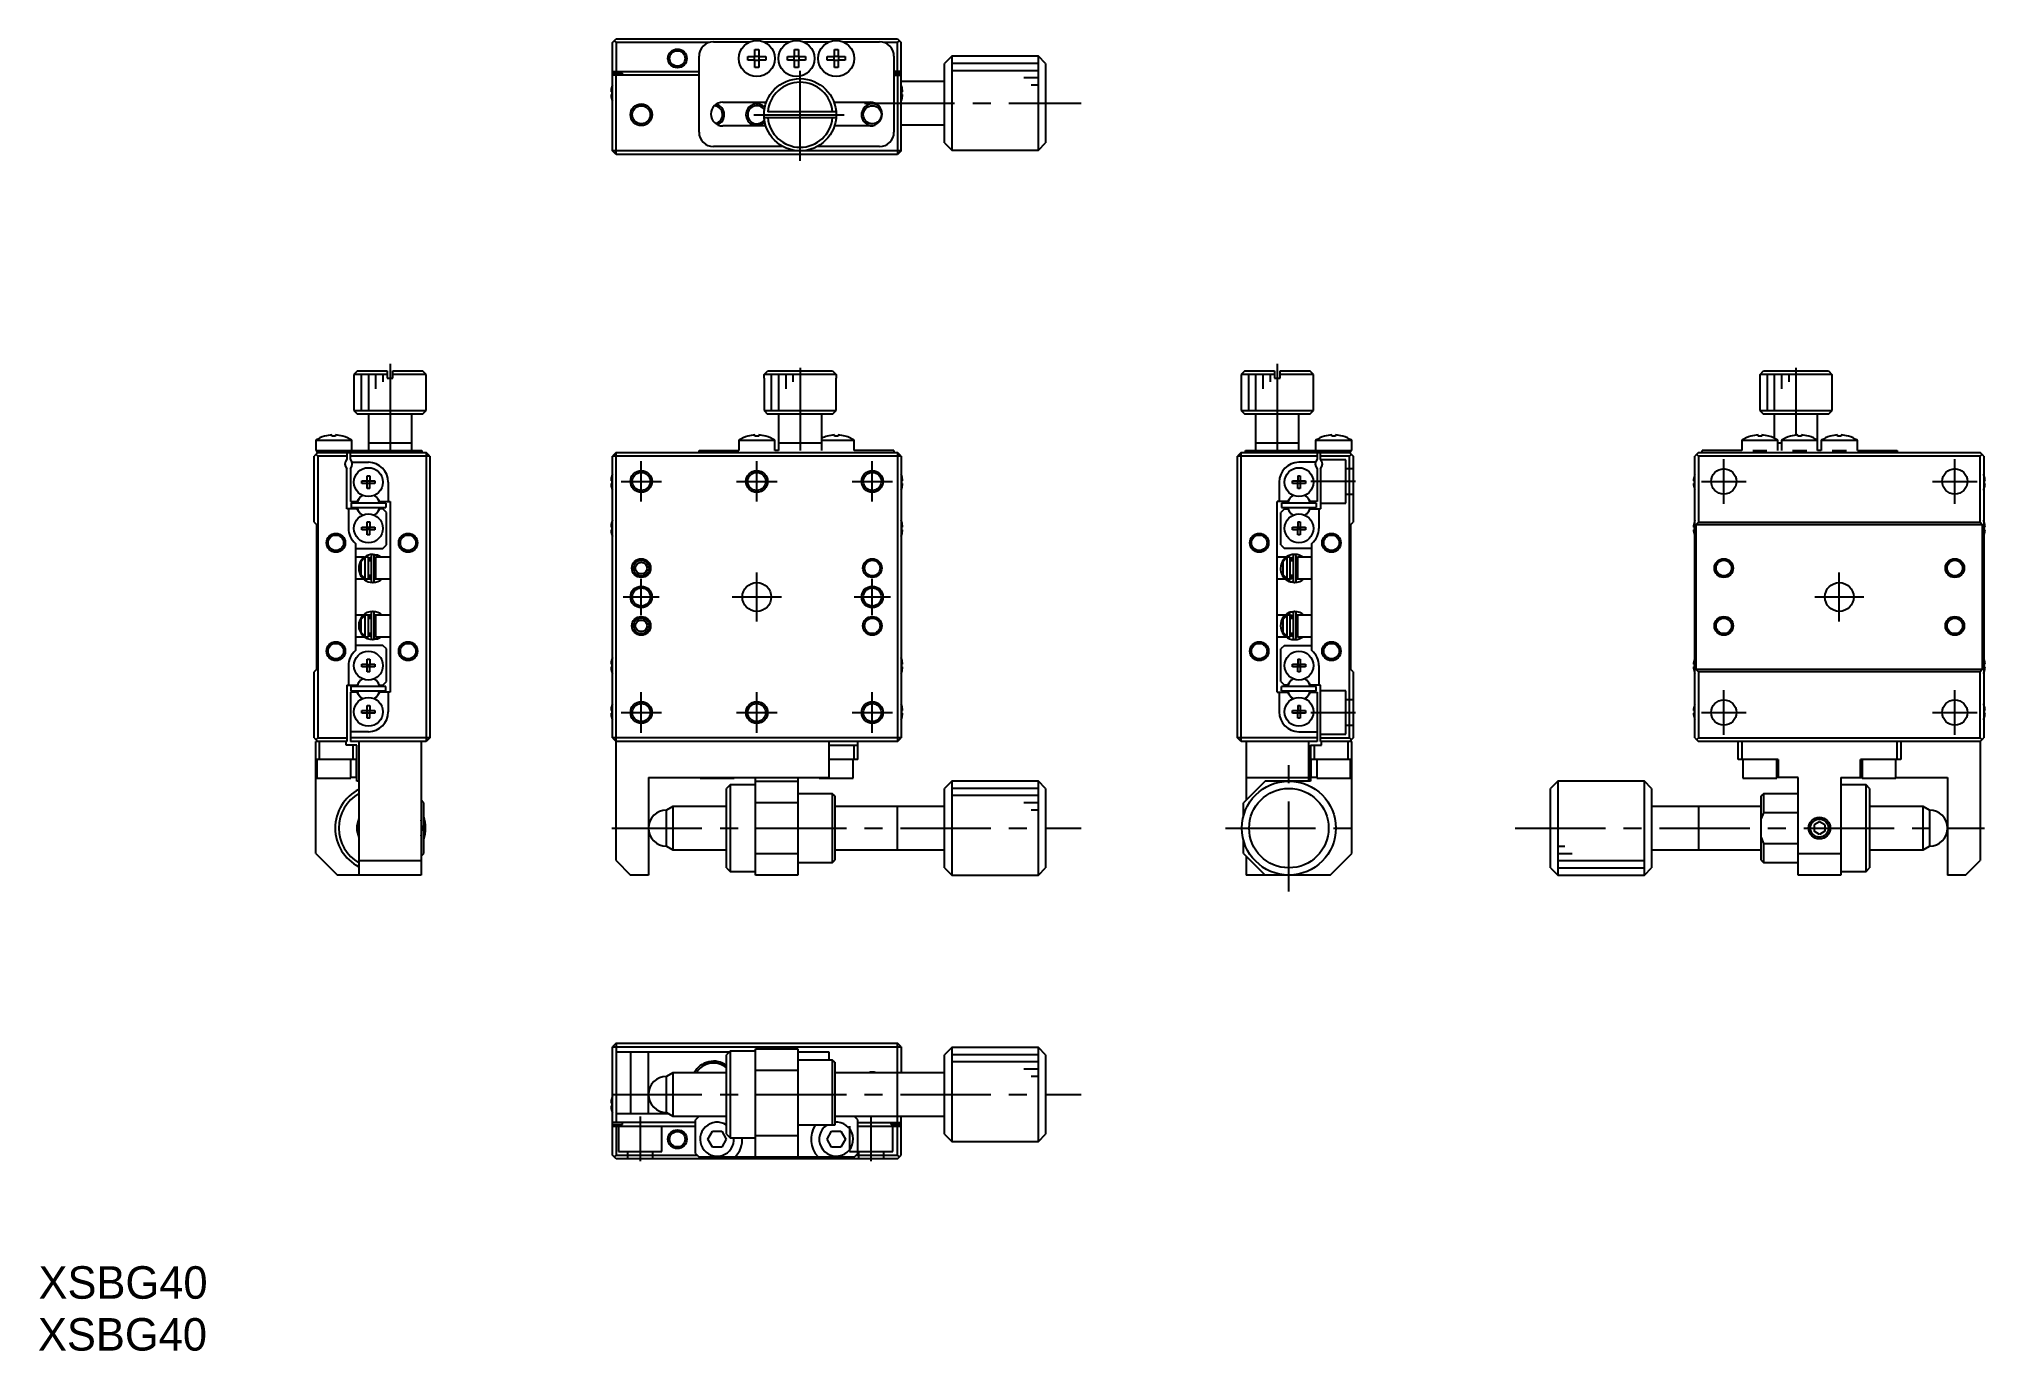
# Model space of a CAD drawing. Extents: x 62 to 331, y 48 to 230.
import ezdxf

# ---------------------------------------------------------------- set-up
doc = ezdxf.new("R2010")
doc.units = 0
doc.header["$LTSCALE"] = 10
doc.linetypes.add('CENTER', pattern=[2, 1.25, -0.25, 0.25, -0.25])
doc.linetypes.add('DASHED', pattern=[3.5, 2, -1.5])
doc.layers.get('0').update_dxf_attribs({"linetype": 'CONTINUOUS'})
doc.layers.add('CENTER', color=1, linetype='CENTER')
doc.styles.get("Standard").update_dxf_attribs({"font": 'FGP教科書体NT-M'})

msp = doc.modelspace()

# ---------------------------------------------------------------- texts
at = {"color": 7}
for p in [(61.862516, 55.222088), (61.781706, 48.038839)]:
    msp.add_text('XSBG40', height=4.5, dxfattribs=at).set_placement(p)

# ---------------------------------------------------------------- linework, layer by layer
at = {"color": 7, "linetype": 'CONTINUOUS'}
for p, q in [((141.345878, 229.154248), (141.845878, 229.654248)), ((141.345878, 214.154248), (141.345878, 229.154248)), ((141.595878, 229.404248), (141.845878, 229.154248)), ((141.845878, 229.654248), (180.845878, 229.654248)), ((141.845878, 229.154248), (141.845878, 225.154248)), ((154.721378, 229.154248), (141.845878, 229.154248)), ((155.345878, 229.254248), (160.366082, 229.254248)), ((162.325674, 229.254248), (165.866082, 229.254248)), ((167.825674, 229.254248), (171.366082, 229.254248)), ((173.325674, 229.254248), (178.345878, 229.254248)), ((180.845878, 229.154248), (178.970378, 229.154248)), ((180.845878, 229.654248), (181.345878, 229.154248)), ((180.845878, 229.154248), (181.095878, 229.404248)), ((180.845878, 225.154248), (180.845878, 229.154248)), ((181.345878, 214.154248), (181.345878, 229.154248)), ((153.345878, 216.754248), (153.345878, 227.254248)), ((160.087289, 226.694248), (160.087289, 227.214248)), ((160.087289, 227.214248), (161.085878, 227.214248)), ((161.085878, 226.694248), (160.087289, 226.694248)), ((161.044503, 226.694248), (161.044503, 227.214248)), ((161.085878, 228.212838), (161.605878, 228.212838)), ((161.085878, 227.214248), (161.085878, 228.212838)), ((161.085878, 227.255623), (161.605878, 227.255623)), ((161.085878, 225.695659), (161.085878, 226.694248)), ((161.605878, 226.652873), (161.085878, 226.652873)), ((161.605878, 228.212838), (161.605878, 227.214248)), ((161.605878, 227.214248), (162.604468, 227.214248)), ((161.605878, 226.694248), (161.605878, 225.695659)), ((162.604468, 226.694248), (161.605878, 226.694248)), ((161.647253, 227.214248), (161.647253, 226.694248)), ((162.604468, 227.214248), (162.604468, 226.694248)), ((165.587289, 226.694248), (165.587289, 227.214248)), ((165.587289, 227.214248), (166.585878, 227.214248)), ((166.585878, 226.694248), (165.587289, 226.694248)), ((166.544503, 226.694248), (166.544503, 227.214248)), ((166.585878, 228.212838), (167.105878, 228.212838)), ((166.585878, 227.214248), (166.585878, 228.212838)), ((166.585878, 227.255623), (167.105878, 227.255623)), ((166.585878, 225.695659), (166.585878, 226.694248)), ((167.105878, 226.652873), (166.585878, 226.652873)), ((167.105878, 228.212838), (167.105878, 227.214248)), ((167.105878, 227.214248), (168.104468, 227.214248)), ((167.105878, 226.694248), (167.105878, 225.695659)), ((168.104468, 226.694248), (167.105878, 226.694248)), ((167.147253, 227.214248), (167.147253, 226.694248)), ((168.104468, 227.214248), (168.104468, 226.694248)), ((171.087289, 226.694248), (171.087289, 227.214248)), ((171.087289, 227.214248), (172.085878, 227.214248)), ((172.085878, 226.694248), (171.087289, 226.694248)), ((172.044503, 226.694248), (172.044503, 227.214248)), ((172.085878, 228.212838), (172.605878, 228.212838)), ((172.085878, 227.214248), (172.085878, 228.212838)), ((172.085878, 227.255623), (172.605878, 227.255623)), ((172.085878, 225.695659), (172.085878, 226.694248)), ((172.605878, 226.652873), (172.085878, 226.652873)), ((172.605878, 228.212838), (172.605878, 227.214248)), ((172.605878, 227.214248), (173.604468, 227.214248)), ((172.605878, 226.694248), (172.605878, 225.695659)), ((173.604468, 226.694248), (172.605878, 226.694248)), ((172.647253, 227.214248), (172.647253, 226.694248)), ((173.604468, 227.214248), (173.604468, 226.694248)), ((180.345878, 227.254248), (180.345878, 216.754248)), ((188.345878, 227.254248), (187.345878, 226.254248)), ((188.345878, 227.254248), (188.345878, 214.254248)), ((200.345878, 227.254248), (188.345878, 227.254248)), ((201.345878, 226.254248), (200.345878, 227.254248)), ((200.345878, 214.254248), (200.345878, 227.254248)), ((141.345878, 225.154248), (153.345878, 225.154248)), ((142.745878, 224.904248), (141.345878, 224.904248)), ((153.345878, 224.654248), (141.345878, 224.654248)), ((141.845878, 213.654248), (141.845878, 224.654248)), ((142.745878, 224.654248), (142.745878, 224.904248)), ((161.605878, 225.695659), (161.085878, 225.695659)), ((167.105878, 225.695659), (166.585878, 225.695659)), ((172.605878, 225.695659), (172.085878, 225.695659)), ((181.345878, 225.154248), (180.345878, 225.154248)), ((180.345878, 224.904248), (181.345878, 224.904248)), ((180.345878, 224.654248), (181.345878, 224.654248)), ((180.845878, 224.654248), (180.845878, 213.654248)), ((187.345878, 223.754248), (181.345878, 223.754248)), ((187.345878, 215.254248), (187.345878, 226.254248)), ((201.345878, 226.254248), (201.345878, 215.254248)), ((141.156019, 222.334248), (141.276357, 222.334248)), ((141.276357, 221.974248), (141.156019, 221.974248)), ((141.271734, 223.042864), (141.276357, 223.04061)), ((141.276357, 221.267887), (141.271734, 221.265632)), ((141.276357, 222.334248), (141.276357, 221.974248)), ((181.4154, 223.04061), (181.420022, 223.042864)), ((181.4154, 222.334248), (181.535737, 222.334248)), ((181.4154, 221.974248), (181.4154, 222.334248)), ((181.535737, 221.974248), (181.4154, 221.974248)), ((181.420022, 221.265632), (181.4154, 221.267887)), ((156.645878, 220.904248), (162.66213, 220.904248)), ((162.361904, 218.754248), (172.329853, 218.754248)), ((172.329853, 219.554248), (162.863691, 219.554248)), ((172.029627, 220.904248), (177.045878, 220.904248)), ((162.592195, 217.604248), (156.645878, 217.604248)), ((177.045878, 217.604248), (172.099561, 217.604248)), ((181.345878, 217.754248), (187.345878, 217.754248)), ((141.845878, 213.654248), (141.345878, 214.154248)), ((181.345878, 214.154248), (141.345878, 214.154248)), ((180.845878, 213.654248), (141.845878, 213.654248)), ((164.97101, 214.754248), (155.345878, 214.754248)), ((178.345878, 214.754248), (169.720747, 214.754248)), ((181.345878, 214.154248), (180.845878, 213.654248)), ((187.345878, 215.254248), (188.345878, 214.254248)), ((188.345878, 214.254248), (200.345878, 214.254248)), ((200.345878, 214.254248), (201.345878, 215.254248)), ((106.0489, 183.686004), (105.5489, 183.186004)), ((106.0489, 183.686004), (110.1489, 183.686004)), ((110.1489, 183.686004), (110.1489, 182.686004)), ((110.9489, 183.686004), (115.0489, 183.686004)), ((110.9489, 182.686004), (110.9489, 183.686004)), ((115.5489, 183.186004), (115.0489, 183.686004)), ((162.361904, 183.186004), (162.863691, 183.686004)), ((162.863691, 183.686004), (171.828065, 183.686004)), ((171.828065, 183.686004), (172.329853, 183.186004)), ((228.940104, 183.686004), (228.440104, 183.186004)), ((228.940104, 183.686004), (233.040104, 183.686004)), ((233.040104, 183.686004), (233.040104, 182.686004)), ((233.840104, 183.686004), (237.940104, 183.686004)), ((233.840104, 182.686004), (233.840104, 183.686004)), ((238.440104, 183.186004), (237.940104, 183.686004)), ((300.29391, 183.186004), (300.795697, 183.686004)), ((300.795697, 183.686004), (309.760071, 183.686004)), ((309.760071, 183.686004), (310.261858, 183.186004)), ((110.1489, 183.186004), (105.5489, 183.186004)), ((105.5489, 183.186004), (105.5489, 178.186004)), ((110.1489, 182.686004), (110.9489, 182.686004)), ((115.5489, 183.186004), (110.9489, 183.186004)), ((115.5489, 178.186004), (115.5489, 183.186004)), ((162.345878, 182.686004), (162.361904, 182.686004)), ((162.345878, 182.686004), (162.345878, 178.186004)), ((172.329853, 183.186004), (162.361904, 183.186004)), ((162.361904, 182.686004), (162.361904, 183.186004)), ((172.329853, 183.186004), (172.329853, 182.686004)), ((172.329853, 182.686004), (172.345878, 182.686004)), ((172.345878, 178.186004), (172.345878, 182.686004)), ((233.040104, 183.186004), (228.440104, 183.186004)), ((228.440104, 183.186004), (228.440104, 178.186004)), ((233.040104, 182.686004), (233.840104, 182.686004)), ((238.440104, 183.186004), (233.840104, 183.186004)), ((238.440104, 178.186004), (238.440104, 183.186004)), ((300.277884, 182.686004), (300.29391, 182.686004)), ((300.277884, 182.686004), (300.277884, 178.186004)), ((300.29391, 182.686004), (300.29391, 183.186004)), ((310.261858, 183.186004), (300.29391, 183.186004)), ((310.261858, 183.186004), (310.261858, 182.686004)), ((310.261858, 182.686004), (310.277884, 182.686004)), ((310.277884, 178.186004), (310.277884, 182.686004)), ((105.5489, 178.186004), (106.0489, 177.686004)), ((105.5489, 178.186004), (115.5489, 178.186004)), ((115.0489, 177.686004), (115.5489, 178.186004)), ((162.345878, 178.186004), (172.345878, 178.186004)), ((162.345878, 178.186004), (162.845878, 177.686004)), ((171.845878, 177.686004), (172.345878, 178.186004)), ((228.440104, 178.186004), (238.440104, 178.186004)), ((228.440104, 178.186004), (228.940104, 177.686004)), ((237.940104, 177.686004), (238.440104, 178.186004)), ((300.277884, 178.186004), (310.277884, 178.186004)), ((300.277884, 178.186004), (300.777884, 177.686004)), ((309.777884, 177.686004), (310.277884, 178.186004)), ((115.0489, 177.686004), (106.0489, 177.686004)), ((107.5489, 177.686004), (107.5489, 172.686004)), ((113.5489, 172.686004), (113.5489, 177.686004)), ((171.845878, 177.686004), (162.845878, 177.686004)), ((164.345878, 177.686004), (164.345878, 172.686004)), ((170.345878, 172.686004), (170.345878, 177.686004)), ((237.940104, 177.686004), (228.940104, 177.686004)), ((230.440104, 177.686004), (230.440104, 172.686004)), ((236.440104, 172.686004), (236.440104, 177.686004)), ((309.777884, 177.686004), (300.777884, 177.686004)), ((302.277884, 177.686004), (302.277884, 174.367133)), ((308.277884, 172.686004), (308.277884, 177.686004)), ((100.2489, 174.077662), (105.2489, 174.077662)), ((100.2489, 174.077662), (100.2489, 172.686004)), ((100.2489, 172.686004), (114.9489, 172.686004)), ((100.4489, 172.386004), (100.4489, 172.686004)), ((101.490311, 174.648585), (101.486967, 174.65544)), ((102.4889, 174.648585), (102.4889, 174.820957)), ((103.0089, 174.648585), (102.4889, 174.648585)), ((103.0089, 174.820957), (103.0089, 174.648585)), ((104.010833, 174.65544), (104.00749, 174.648585)), ((105.2489, 172.686004), (105.2489, 174.077662)), ((113.5489, 173.686004), (107.5489, 173.686004)), ((114.9489, 172.686004), (114.9489, 172.386004)), ((153.345878, 172.386004), (153.345878, 172.686004)), ((153.345878, 172.686004), (158.845878, 172.686004)), ((158.845878, 174.077662), (163.845878, 174.077662)), ((158.845878, 174.077662), (158.845878, 172.686004)), ((160.087289, 174.648585), (160.083945, 174.65544)), ((161.085878, 174.648585), (161.085878, 174.820957)), ((161.605878, 174.648585), (161.085878, 174.648585)), ((161.605878, 174.820957), (161.605878, 174.648585)), ((162.607811, 174.65544), (162.604468, 174.648585)), ((163.845878, 172.686004), (163.845878, 174.077662)), ((164.345878, 172.686004), (163.845878, 172.686004)), ((170.345878, 173.686004), (164.345878, 173.686004)), ((170.345878, 174.077662), (174.845878, 174.077662)), ((171.087289, 174.648585), (171.083945, 174.65544)), ((172.085878, 174.648585), (172.085878, 174.820957)), ((172.605878, 174.648585), (172.085878, 174.648585)), ((172.605878, 174.820957), (172.605878, 174.648585)), ((173.607811, 174.65544), (173.604468, 174.648585)), ((174.845878, 172.686004), (174.845878, 174.077662)), ((180.345878, 172.686004), (174.845878, 172.686004)), ((180.345878, 172.686004), (180.345878, 172.386004)), ((229.040104, 172.386004), (229.040104, 172.686004)), ((229.040104, 172.686004), (243.740104, 172.686004)), ((236.440104, 173.686004), (230.440104, 173.686004)), ((238.740104, 174.077662), (243.740104, 174.077662)), ((238.740104, 174.077662), (238.740104, 172.686004)), ((239.981515, 174.648585), (239.978171, 174.65544)), ((240.980104, 174.648585), (240.980104, 174.820957)), ((241.500104, 174.648585), (240.980104, 174.648585)), ((241.500104, 174.820957), (241.500104, 174.648585)), ((242.502037, 174.65544), (242.498694, 174.648585)), ((243.540104, 172.686004), (243.540104, 172.386004)), ((243.740104, 172.686004), (243.740104, 174.077662)), ((292.277884, 172.386004), (292.277884, 172.686004)), ((297.777884, 172.686004), (292.277884, 172.686004)), ((297.777884, 174.077662), (297.777884, 172.686004)), ((297.777884, 174.077662), (302.777884, 174.077662)), ((299.019294, 174.648585), (299.015951, 174.65544)), ((299.298088, 172.686004), (301.25768, 172.686004)), ((300.017884, 174.648585), (300.017884, 174.820957)), ((300.537884, 174.648585), (300.017884, 174.648585)), ((300.537884, 174.820957), (300.537884, 174.648585)), ((301.539817, 174.65544), (301.536473, 174.648585)), ((302.777884, 172.686004), (302.777884, 174.077662)), ((303.277884, 173.686004), (302.777884, 173.686004)), ((303.277884, 174.077662), (303.277884, 172.686004)), ((303.277884, 174.077662), (308.277884, 174.077662)), ((304.519294, 174.648585), (304.515951, 174.65544)), ((304.798088, 172.686004), (306.75768, 172.686004)), ((305.517884, 174.648585), (305.517884, 174.820957)), ((306.037884, 174.648585), (305.517884, 174.648585)), ((306.037884, 174.820957), (306.037884, 174.648585)), ((307.039817, 174.65544), (307.036473, 174.648585)), ((308.777884, 172.686004), (308.277884, 172.686004)), ((308.777884, 174.077662), (308.777884, 172.686004)), ((308.777884, 174.077662), (313.777884, 174.077662)), ((310.019294, 174.648585), (310.015951, 174.65544)), ((310.298088, 172.686004), (312.25768, 172.686004)), ((311.017884, 174.648585), (311.017884, 174.820957)), ((311.537884, 174.648585), (311.017884, 174.648585)), ((311.537884, 174.820957), (311.537884, 174.648585)), ((312.539817, 174.65544), (312.536473, 174.648585)), ((313.777884, 172.686004), (313.777884, 174.077662)), ((313.777884, 172.686004), (319.277884, 172.686004)), ((319.277884, 172.686004), (319.277884, 172.386004)), ((100.5489, 172.386004), (100.0489, 171.886004)), ((100.0489, 162.736004), (100.0489, 171.886004)), ((100.5489, 171.886004), (100.2989, 172.136004)), ((100.4489, 172.386004), (115.5489, 172.386004)), ((100.5489, 171.886004), (100.5489, 132.886004)), ((104.5489, 171.886004), (100.5489, 171.886004)), ((104.5489, 172.386004), (104.5489, 171.447442)), ((104.5489, 164.586004), (104.5489, 170.124566)), ((105.0489, 171.447442), (105.0489, 172.386004)), ((116.0489, 171.886004), (105.0489, 171.886004)), ((105.0489, 170.124566), (105.0489, 165.586004)), ((105.267146, 171.036004), (107.5489, 171.036004)), ((116.0489, 171.886004), (115.5489, 172.386004)), ((115.5489, 172.386004), (115.5489, 132.386004)), ((116.0489, 171.886004), (116.0489, 132.886004)), ((141.845878, 172.386004), (141.345878, 171.886004)), ((141.345878, 132.886004), (141.345878, 171.886004)), ((181.345878, 171.886004), (141.345878, 171.886004)), ((141.845878, 172.386004), (180.845878, 172.386004)), ((141.845878, 115.886004), (141.845878, 172.386004)), ((181.345878, 171.886004), (180.845878, 172.386004)), ((180.845878, 172.386004), (180.845878, 132.386004)), ((181.345878, 171.886004), (181.345878, 132.886004)), ((228.440104, 172.386004), (227.940104, 171.886004)), ((227.940104, 132.886004), (227.940104, 171.886004)), ((238.940104, 171.886004), (227.940104, 171.886004)), ((228.440104, 172.386004), (243.540104, 172.386004)), ((228.440104, 132.386004), (228.440104, 172.386004)), ((238.721858, 171.036004), (236.440104, 171.036004)), ((238.940104, 172.386004), (238.940104, 171.447442)), ((238.940104, 170.124566), (238.940104, 165.586004)), ((239.440104, 171.447442), (239.440104, 172.386004)), ((243.440104, 171.886004), (239.440104, 171.886004)), ((239.440104, 170.124566), (239.440104, 164.586004)), ((243.440104, 172.386004), (243.940104, 171.886004)), ((243.690104, 172.136004), (243.440104, 171.886004)), ((243.440104, 132.886004), (243.440104, 171.886004)), ((243.940104, 171.886004), (243.940104, 162.736004)), ((291.777884, 172.386004), (291.277884, 171.886004)), ((291.277884, 132.886004), (291.277884, 171.886004)), ((291.527884, 172.136004), (291.777884, 171.886004)), ((291.777884, 172.386004), (330.777884, 172.386004)), ((330.777884, 171.886004), (291.777884, 171.886004)), ((291.777884, 171.886004), (291.777884, 162.736004)), ((295.07813, 170.124566), (295.477638, 170.124566)), ((327.07813, 170.124566), (327.477638, 170.124566)), ((331.277884, 171.886004), (330.777884, 172.386004)), ((331.027884, 172.136004), (330.777884, 171.886004)), ((330.777884, 162.736004), (330.777884, 171.886004)), ((331.277884, 171.886004), (331.277884, 132.886004)), ((106.662539, 168.466004), (107.3689, 168.466004)), ((106.662539, 168.106004), (106.662539, 168.466004)), ((107.3689, 168.106004), (106.662539, 168.106004)), ((107.3689, 169.172366), (107.7289, 169.172366)), ((107.3689, 168.466004), (107.3689, 169.172366)), ((107.379272, 168.455632), (107.3689, 168.466004)), ((107.379272, 168.116376), (107.3689, 168.106004)), ((107.3689, 167.399643), (107.3689, 168.106004)), ((107.7289, 167.399643), (107.3689, 167.399643)), ((107.379272, 168.116376), (107.379272, 168.455632)), ((107.379272, 168.455632), (107.718528, 168.455632)), ((107.718528, 168.116376), (107.379272, 168.116376)), ((107.718528, 168.455632), (107.7289, 168.466004)), ((107.718528, 168.455632), (107.718528, 168.116376)), ((107.718528, 168.116376), (107.7289, 168.106004)), ((107.7289, 169.172366), (107.7289, 168.466004)), ((107.7289, 168.466004), (108.435262, 168.466004)), ((108.435262, 168.106004), (107.7289, 168.106004)), ((107.7289, 167.399643), (107.7289, 168.106004)), ((108.435262, 168.466004), (108.435262, 168.106004)), ((110.2989, 168.286004), (110.2989, 165.586004)), ((141.156019, 168.466004), (141.276357, 168.466004)), ((141.276357, 168.106004), (141.156019, 168.106004)), ((141.271734, 169.17462), (141.276357, 169.172366)), ((141.276357, 167.399643), (141.271734, 167.397388)), ((141.276357, 168.466004), (141.276357, 168.106004)), ((181.4154, 169.172366), (181.420022, 169.17462)), ((181.4154, 168.106004), (181.4154, 168.466004)), ((181.4154, 168.466004), (181.535737, 168.466004)), ((181.535737, 168.106004), (181.4154, 168.106004)), ((181.420022, 167.397388), (181.4154, 167.399643)), ((233.690104, 168.286004), (233.690104, 165.586004)), ((235.553743, 168.106004), (235.553743, 168.466004)), ((235.553743, 168.466004), (236.260104, 168.466004)), ((236.260104, 168.106004), (235.553743, 168.106004)), ((236.260104, 169.172366), (236.620104, 169.172366)), ((236.260104, 169.172366), (236.260104, 168.466004)), ((236.270476, 168.455632), (236.260104, 168.466004)), ((236.270476, 168.116376), (236.260104, 168.106004)), ((236.260104, 167.399643), (236.260104, 168.106004)), ((236.620104, 167.399643), (236.260104, 167.399643)), ((236.270476, 168.455632), (236.609732, 168.455632)), ((236.270476, 168.116376), (236.270476, 168.455632)), ((236.609732, 168.116376), (236.270476, 168.116376)), ((236.609732, 168.455632), (236.620104, 168.466004)), ((236.609732, 168.455632), (236.609732, 168.116376)), ((236.609732, 168.116376), (236.620104, 168.106004)), ((236.620104, 169.172366), (236.620104, 168.466004)), ((236.620104, 168.466004), (237.326466, 168.466004)), ((236.620104, 168.106004), (236.620104, 167.399643)), ((237.326466, 168.106004), (236.620104, 168.106004)), ((237.326466, 168.466004), (237.326466, 168.106004)), ((291.088025, 168.466004), (291.208362, 168.466004)), ((291.208362, 168.106004), (291.088025, 168.106004)), ((291.20374, 169.17462), (291.208362, 169.172366)), ((291.208362, 167.399643), (291.20374, 167.397388)), ((291.208362, 168.466004), (291.208362, 168.106004)), ((331.347406, 169.172366), (331.352028, 169.17462)), ((331.347406, 168.466004), (331.467743, 168.466004)), ((331.347406, 168.106004), (331.347406, 168.466004)), ((331.467743, 168.106004), (331.347406, 168.106004)), ((331.352028, 167.397388), (331.347406, 167.399643)), ((105.998095, 164.586004), (104.5489, 164.586004)), ((104.7989, 164.586004), (104.7989, 161.886004)), ((105.0489, 165.586004), (105.998095, 165.586004)), ((109.9489, 165.386004), (105.1489, 165.386004)), ((105.1489, 165.386004), (105.1489, 164.786004)), ((105.1489, 164.786004), (109.9489, 164.786004)), ((106.148261, 165.846099), (105.998095, 165.586004)), ((106.148261, 164.325909), (105.998095, 164.586004)), ((109.099706, 165.586004), (108.94954, 165.846099)), ((109.099706, 164.586004), (108.94954, 164.325909)), ((109.099706, 165.586004), (110.5489, 165.586004)), ((109.5489, 164.586004), (109.099706, 164.586004)), ((110.0489, 164.086004), (109.5489, 164.586004)), ((109.9489, 165.386004), (109.9489, 164.786004)), ((110.5489, 165.586004), (110.5489, 139.186004)), ((233.440104, 139.186004), (233.440104, 165.586004)), ((234.889299, 165.586004), (233.440104, 165.586004)), ((234.440104, 164.586004), (233.940104, 164.086004)), ((234.040104, 165.386004), (234.040104, 164.786004)), ((238.840104, 165.386004), (234.040104, 165.386004)), ((234.040104, 164.786004), (238.840104, 164.786004)), ((234.440104, 164.586004), (234.889299, 164.586004)), ((235.039465, 165.846099), (234.889299, 165.586004)), ((234.889299, 164.586004), (235.039465, 164.325909)), ((237.99091, 165.586004), (237.840744, 165.846099)), ((237.840744, 164.325909), (237.99091, 164.586004)), ((238.940104, 165.586004), (237.99091, 165.586004)), ((237.99091, 164.586004), (239.440104, 164.586004)), ((238.840104, 165.386004), (238.840104, 164.786004)), ((239.190104, 164.586004), (239.190104, 161.886004)), ((100.0489, 162.736004), (100.3989, 162.386004)), ((100.3989, 142.386004), (100.3989, 162.386004)), ((106.662539, 162.066004), (107.3689, 162.066004)), ((106.662539, 161.706004), (106.662539, 162.066004)), ((107.3689, 162.772366), (107.7289, 162.772366)), ((107.3689, 162.066004), (107.3689, 162.772366)), ((107.379272, 162.055632), (107.3689, 162.066004)), ((107.379272, 161.716376), (107.379272, 162.055632)), ((107.379272, 162.055632), (107.718528, 162.055632)), ((107.718528, 162.055632), (107.7289, 162.066004)), ((107.718528, 162.055632), (107.718528, 161.716376)), ((107.7289, 162.772366), (107.7289, 162.066004)), ((107.7289, 162.066004), (108.435262, 162.066004)), ((108.435262, 162.066004), (108.435262, 161.706004)), ((110.0489, 159.586004), (110.0489, 164.086004)), ((141.156019, 162.066004), (141.276357, 162.066004)), ((141.271734, 162.77462), (141.276357, 162.772366)), ((141.276357, 162.066004), (141.276357, 161.706004)), ((181.4154, 162.772366), (181.420022, 162.77462)), ((181.4154, 161.706004), (181.4154, 162.066004)), ((181.4154, 162.066004), (181.535737, 162.066004)), ((233.940104, 159.586004), (233.940104, 164.086004)), ((235.553743, 161.706004), (235.553743, 162.066004)), ((235.553743, 162.066004), (236.260104, 162.066004)), ((236.260104, 162.772366), (236.620104, 162.772366)), ((236.260104, 162.772366), (236.260104, 162.066004)), ((236.270476, 162.055632), (236.260104, 162.066004)), ((236.270476, 162.055632), (236.609732, 162.055632)), ((236.270476, 161.716376), (236.270476, 162.055632)), ((236.609732, 162.055632), (236.620104, 162.066004)), ((236.609732, 162.055632), (236.609732, 161.716376)), ((236.620104, 162.772366), (236.620104, 162.066004)), ((236.620104, 162.066004), (237.326466, 162.066004)), ((237.326466, 162.066004), (237.326466, 161.706004)), ((243.590104, 162.386004), (243.940104, 162.736004)), ((243.590104, 162.386004), (243.590104, 142.386004)), ((291.088025, 162.066004), (291.208362, 162.066004)), ((291.20374, 162.77462), (291.208362, 162.772366)), ((291.208362, 162.066004), (291.208362, 161.706004)), ((291.427884, 162.386004), (291.777884, 162.736004)), ((331.127884, 162.386004), (291.427884, 162.386004)), ((291.427884, 162.386004), (291.427884, 142.386004)), ((291.777884, 162.736004), (330.777884, 162.736004)), ((330.777884, 162.736004), (331.127884, 162.386004)), ((331.127884, 142.386004), (331.127884, 162.386004)), ((331.347406, 162.772366), (331.352028, 162.77462)), ((331.347406, 162.066004), (331.467743, 162.066004)), ((331.347406, 161.706004), (331.347406, 162.066004)), ((105.7489, 159.806942), (105.7489, 144.965066)), ((105.7489, 159.086004), (109.5489, 159.086004)), ((107.3689, 161.706004), (106.662539, 161.706004)), ((107.379272, 161.716376), (107.3689, 161.706004)), ((107.3689, 160.999643), (107.3689, 161.706004)), ((107.7289, 160.999643), (107.3689, 160.999643)), ((107.718528, 161.716376), (107.379272, 161.716376)), ((107.718528, 161.716376), (107.7289, 161.706004)), ((108.435262, 161.706004), (107.7289, 161.706004)), ((107.7289, 160.999643), (107.7289, 161.706004)), ((109.5489, 159.086004), (110.0489, 159.586004)), ((141.276357, 161.706004), (141.156019, 161.706004)), ((141.276357, 160.999643), (141.271734, 160.997388)), ((181.535737, 161.706004), (181.4154, 161.706004)), ((181.420022, 160.997388), (181.4154, 160.999643)), ((233.940104, 159.586004), (234.440104, 159.086004)), ((238.240104, 159.086004), (234.440104, 159.086004)), ((236.260104, 161.706004), (235.553743, 161.706004)), ((236.270476, 161.716376), (236.260104, 161.706004)), ((236.260104, 160.999643), (236.260104, 161.706004)), ((236.620104, 160.999643), (236.260104, 160.999643)), ((236.609732, 161.716376), (236.270476, 161.716376)), ((236.609732, 161.716376), (236.620104, 161.706004)), ((236.620104, 161.706004), (236.620104, 160.999643)), ((237.326466, 161.706004), (236.620104, 161.706004)), ((238.240104, 144.965066), (238.240104, 159.806942)), ((291.208362, 161.706004), (291.088025, 161.706004)), ((291.208362, 160.999643), (291.20374, 160.997388)), ((331.467743, 161.706004), (331.347406, 161.706004)), ((331.352028, 160.997388), (331.347406, 160.999643)), ((106.970466, 157.886004), (105.7489, 157.886004)), ((106.5489, 157.302519), (107.0489, 157.831687)), ((106.5489, 155.469489), (106.5489, 157.302519)), ((107.5489, 157.886004), (107.0489, 157.886004)), ((107.0489, 157.886004), (107.0489, 154.886004)), ((107.548768, 157.766398), (107.955331, 157.877262)), ((107.5489, 154.886004), (107.5489, 157.886004)), ((107.955382, 157.386004), (107.5489, 157.386004)), ((107.7489, 157.386004), (107.7489, 157.835834)), ((107.955382, 158.089082), (107.955382, 154.589082)), ((108.928132, 158.128115), (108.179659, 158.287621)), ((108.384099, 158.135087), (108.352785, 158.121088)), ((108.355382, 154.589082), (108.355382, 158.089082)), ((108.355382, 157.488195), (108.355709, 157.50215)), ((108.5489, 157.386004), (108.355382, 157.386004)), ((108.355709, 157.50215), (108.356743, 157.516844)), ((108.356743, 157.516844), (108.358483, 157.531471)), ((108.358483, 157.531471), (108.360924, 157.545994)), ((108.360924, 157.545994), (108.364061, 157.56038)), ((108.364061, 157.56038), (108.367887, 157.574597)), ((108.367887, 157.574597), (108.372394, 157.588611)), ((108.372394, 157.588611), (108.377573, 157.60239)), ((108.377573, 157.60239), (108.383412, 157.6159)), ((108.383412, 157.6159), (108.3899, 157.629111)), ((108.416234, 158.147573), (108.384099, 158.135087)), ((108.3899, 157.629111), (108.397022, 157.64199)), ((108.397022, 157.64199), (108.404763, 157.654507)), ((108.404763, 157.654507), (108.413108, 157.666631)), ((108.413108, 157.666631), (108.422038, 157.678333)), ((108.448939, 158.158435), (108.416234, 158.147573)), ((108.422038, 157.678333), (108.431533, 157.689583)), ((108.431533, 157.689583), (108.441573, 157.700353)), ((108.441573, 157.700353), (108.452136, 157.710614)), ((108.482134, 158.167646), (108.448939, 158.158435)), ((108.452136, 157.710614), (108.463199, 157.720342)), ((108.463199, 157.720342), (108.474735, 157.729508)), ((108.474735, 157.729508), (108.486719, 157.73809)), ((108.515736, 158.175185), (108.482134, 158.167646)), ((108.486719, 157.73809), (108.499123, 157.746063)), ((108.499123, 157.746063), (108.511918, 157.753404)), ((108.511918, 157.753404), (108.525072, 157.760093)), ((108.549666, 158.181033), (108.515736, 158.175185)), ((108.525072, 157.760093), (108.538555, 157.76611)), ((108.538555, 157.76611), (108.548877, 157.770177)), ((108.5489, 157.886004), (108.5489, 154.886004)), ((110.5489, 157.886004), (108.5489, 157.886004)), ((108.583839, 158.185175), (108.549666, 158.181033)), ((108.618173, 158.187604), (108.583839, 158.185175)), ((108.652585, 158.188311), (108.618173, 158.187604)), ((108.686989, 158.187296), (108.652585, 158.188311)), ((108.721304, 158.18456), (108.686989, 158.187296)), ((108.755444, 158.18011), (108.721304, 158.18456)), ((108.789327, 158.173956), (108.755444, 158.18011)), ((108.82287, 158.166113), (108.789327, 158.173956)), ((108.855991, 158.156598), (108.82287, 158.166113)), ((108.850793, 157.900024), (108.844207, 157.886004)), ((108.857315, 157.914358), (108.850793, 157.900024)), ((108.929288, 158.125842), (108.854869, 157.885989)), ((108.888606, 158.145434), (108.855991, 158.156598)), ((108.863731, 157.928916), (108.857315, 157.914358)), ((108.87, 157.943603), (108.863731, 157.928916)), ((108.876083, 157.958327), (108.87, 157.943603)), ((108.881939, 157.972993), (108.876083, 157.958327)), ((108.887533, 157.987508), (108.881939, 157.972993)), ((108.892827, 158.00178), (108.887533, 157.987508)), ((108.918957, 158.133366), (108.888606, 158.145434)), ((108.897789, 158.015718), (108.892827, 158.00178)), ((108.902387, 158.029232), (108.897789, 158.015718)), ((108.906592, 158.042236), (108.902387, 158.029232)), ((108.910377, 158.054648), (108.906592, 158.042236)), ((108.913717, 158.066389), (108.910377, 158.054648)), ((108.916591, 158.077383), (108.913717, 158.066389)), ((108.918981, 158.087561), (108.916591, 158.077383)), ((108.917276, 158.133719), (108.919535, 158.133067)), ((109.340168, 157.886024), (108.918414, 158.132323)), ((108.920872, 158.096857), (108.918981, 158.087561)), ((108.919535, 158.133067), (108.921291, 158.131243)), ((108.922252, 158.105212), (108.920872, 158.096857)), ((108.921291, 158.131243), (108.922532, 158.128259)), ((108.921735, 158.128444), (108.927504, 158.128427)), ((108.923112, 158.112574), (108.922252, 158.105212)), ((108.922532, 158.128259), (108.923253, 158.124134)), ((108.923446, 158.118894), (108.923112, 158.112574)), ((108.923253, 158.124134), (108.923446, 158.118894)), ((108.927504, 158.128427), (108.929288, 158.125842)), ((234.649769, 157.886004), (233.440104, 157.886004)), ((234.240104, 157.302519), (234.740104, 157.831687)), ((234.240104, 155.469489), (234.240104, 157.302519)), ((235.240104, 157.886004), (234.740104, 157.886004)), ((234.740104, 157.886004), (234.740104, 154.886004)), ((235.065933, 158.129011), (235.0615, 158.128427)), ((235.125211, 158.154092), (235.070047, 158.133366)), ((235.2266, 157.765274), (235.240844, 157.770893)), ((235.23999, 157.771816), (235.633563, 157.877289)), ((235.240104, 154.886004), (235.240104, 157.886004)), ((235.633623, 157.386004), (235.240104, 157.386004)), ((235.240844, 157.770893), (235.254859, 157.775596)), ((235.254859, 157.775596), (235.269104, 157.779578)), ((235.269104, 157.779578), (235.28354, 157.782825)), ((235.28354, 157.782825), (235.298129, 157.785329)), ((235.298129, 157.785329), (235.312833, 157.78708)), ((235.312833, 157.78708), (235.327612, 157.788073)), ((235.327612, 157.788073), (235.342427, 157.788303)), ((235.342427, 157.788303), (235.357238, 157.78777)), ((235.357238, 157.78777), (235.372003, 157.786476)), ((235.372003, 157.786476), (235.386684, 157.784423)), ((235.386684, 157.784423), (235.401241, 157.781619)), ((235.401241, 157.781619), (235.415635, 157.778071)), ((235.415635, 157.778071), (235.429827, 157.77379)), ((235.429827, 157.77379), (235.44378, 157.76879)), ((235.440104, 157.386004), (235.440104, 157.770578)), ((235.44378, 157.76879), (235.457457, 157.763085)), ((235.457457, 157.763085), (235.470824, 157.756693)), ((235.470824, 157.756693), (235.483846, 157.749632)), ((235.483846, 157.749632), (235.496491, 157.741924)), ((235.496491, 157.741924), (235.508728, 157.733589)), ((235.508728, 157.733589), (235.520527, 157.724653)), ((235.520527, 157.724653), (235.53186, 157.715139)), ((235.53186, 157.715139), (235.5427, 157.705075)), ((235.5427, 157.705075), (235.553023, 157.694486)), ((235.553023, 157.694486), (235.562806, 157.683402)), ((235.562806, 157.683402), (235.572025, 157.671851)), ((235.572025, 157.671851), (235.580662, 157.659864)), ((235.580662, 157.659864), (235.588697, 157.64747)), ((235.588697, 157.64747), (235.596114, 157.6347)), ((235.596114, 157.6347), (235.602897, 157.621587)), ((235.602897, 157.621587), (235.609031, 157.608163)), ((235.609031, 157.608163), (235.614505, 157.59446)), ((235.614505, 157.59446), (235.619307, 157.58051)), ((235.619307, 157.58051), (235.623427, 157.566348)), ((235.623427, 157.566348), (235.626858, 157.552006)), ((235.626858, 157.552006), (235.629593, 157.537518)), ((235.629593, 157.537518), (235.631626, 157.522918)), ((235.631626, 157.522918), (235.632953, 157.508241)), ((235.632953, 157.508241), (235.633573, 157.493519)), ((235.633573, 157.493519), (235.633623, 157.488195)), ((235.633623, 158.089082), (235.633623, 154.589082)), ((236.033623, 154.589082), (236.033623, 158.089082)), ((236.240104, 157.386004), (236.033623, 157.386004)), ((236.033676, 157.876975), (236.240224, 157.83577)), ((236.240104, 157.886004), (236.240104, 154.886004)), ((238.240104, 157.886004), (236.240104, 157.886004)), ((105.7489, 154.886004), (106.857066, 154.886004)), ((107.0489, 154.940321), (106.5489, 155.469489)), ((107.0489, 154.886004), (107.5489, 154.886004)), ((107.955328, 154.801189), (107.548815, 154.911431)), ((107.5489, 155.386004), (107.955382, 155.386004)), ((107.614384, 154.886004), (107.7489, 154.886004)), ((107.7489, 154.886004), (107.7489, 155.386004)), ((108.355382, 155.386004), (108.5489, 155.386004)), ((108.355431, 155.184646), (108.355382, 155.18997)), ((108.356051, 155.169924), (108.355431, 155.184646)), ((108.583719, 154.848499), (108.355441, 154.800876)), ((108.357379, 155.155246), (108.356051, 155.169924)), ((108.359412, 155.140647), (108.357379, 155.155246)), ((108.362146, 155.126159), (108.359412, 155.140647)), ((108.365577, 155.111817), (108.362146, 155.126159)), ((108.369698, 155.097655), (108.365577, 155.111817)), ((108.374499, 155.083705), (108.369698, 155.097655)), ((108.379973, 155.070002), (108.374499, 155.083705)), ((108.386108, 155.056577), (108.379973, 155.070002)), ((108.39289, 155.043464), (108.386108, 155.056577)), ((108.400307, 155.030695), (108.39289, 155.043464)), ((108.408342, 155.018301), (108.400307, 155.030695)), ((108.416979, 155.006313), (108.408342, 155.018301)), ((108.426199, 154.994763), (108.416979, 155.006313)), ((108.435981, 154.983678), (108.426199, 154.994763)), ((108.446304, 154.97309), (108.435981, 154.983678)), ((108.457144, 154.963025), (108.446304, 154.97309)), ((108.468477, 154.953512), (108.457144, 154.963025)), ((108.480276, 154.944575), (108.468477, 154.953512)), ((108.492513, 154.936241), (108.480276, 154.944575)), ((108.505158, 154.928532), (108.492513, 154.936241)), ((108.518181, 154.921472), (108.505158, 154.928532)), ((108.531547, 154.915079), (108.518181, 154.921472)), ((108.545225, 154.909375), (108.531547, 154.915079)), ((108.548877, 154.907988), (108.545225, 154.909375)), ((108.5489, 154.886004), (110.5489, 154.886004)), ((108.696386, 154.885666), (108.583719, 154.848499)), ((108.859555, 154.522318), (108.918957, 154.544799)), ((108.914673, 154.544895), (108.917276, 154.544446)), ((108.917276, 154.544446), (108.916918, 154.545308)), ((108.918957, 154.544799), (108.917276, 154.544446)), ((108.919714, 154.545215), (108.918957, 154.544799)), ((233.440104, 154.886004), (234.536306, 154.886004)), ((234.740104, 154.940321), (234.240104, 155.469489)), ((234.740104, 154.886004), (235.240104, 154.886004)), ((235.060654, 154.550143), (235.070085, 154.546107)), ((235.061238, 154.549799), (235.129393, 154.783533)), ((235.066171, 154.568388), (235.065617, 154.561404)), ((235.065617, 154.561404), (235.065633, 154.555574)), ((235.065633, 154.555574), (235.066219, 154.550938)), ((235.067291, 154.576477), (235.066171, 154.568388)), ((235.066219, 154.550938), (235.067447, 154.547384)), ((235.068969, 154.585617), (235.067291, 154.576477)), ((235.067447, 154.547384), (235.069291, 154.545215)), ((235.071194, 154.595743), (235.068969, 154.585617)), ((235.069291, 154.545215), (235.070047, 154.544799)), ((235.070047, 154.544799), (235.100398, 154.532731)), ((235.07395, 154.606786), (235.071194, 154.595743)), ((235.077219, 154.61867), (235.07395, 154.606786)), ((235.080978, 154.631314), (235.077219, 154.61867)), ((235.0852, 154.644629), (235.080978, 154.631314)), ((235.089858, 154.658525), (235.0852, 154.644629)), ((235.094919, 154.672905), (235.089858, 154.658525)), ((235.100347, 154.687671), (235.094919, 154.672905)), ((235.106107, 154.702721), (235.100347, 154.687671)), ((235.100398, 154.532731), (235.133014, 154.521567)), ((235.112157, 154.71795), (235.106107, 154.702721)), ((235.118456, 154.733255), (235.112157, 154.71795)), ((235.124961, 154.748529), (235.118456, 154.733255)), ((235.123051, 154.524527), (235.809312, 154.390543)), ((235.131627, 154.763667), (235.124961, 154.748529)), ((235.129393, 154.783533), (235.186544, 154.886016)), ((235.138408, 154.778566), (235.131627, 154.763667)), ((235.133014, 154.521567), (235.166134, 154.512052)), ((235.145258, 154.793122), (235.138408, 154.778566)), ((235.152128, 154.807235), (235.145258, 154.793122)), ((235.158972, 154.820808), (235.152128, 154.807235)), ((235.165743, 154.833747), (235.158972, 154.820808)), ((235.172394, 154.845964), (235.165743, 154.833747)), ((235.166134, 154.512052), (235.199677, 154.504208)), ((235.178879, 154.857373), (235.172394, 154.845964)), ((235.185154, 154.867897), (235.178879, 154.857373)), ((235.191175, 154.877463), (235.185154, 154.867897)), ((235.1969, 154.886004), (235.191175, 154.877463)), ((235.199677, 154.504208), (235.23356, 154.498054)), ((235.22408, 154.912724), (235.203634, 154.921617)), ((235.23379, 154.909946), (235.2266, 154.91289)), ((235.23356, 154.498054), (235.267701, 154.493604)), ((235.247716, 154.904866), (235.23379, 154.909946)), ((235.240104, 155.386004), (235.633623, 155.386004)), ((235.261884, 154.900507), (235.247716, 154.904866)), ((235.276259, 154.89688), (235.261884, 154.900507)), ((235.267701, 154.493604), (235.302015, 154.490869)), ((235.290799, 154.893997), (235.276259, 154.89688)), ((235.305468, 154.891866), (235.290799, 154.893997)), ((235.302015, 154.490869), (235.33642, 154.489854)), ((235.320224, 154.890493), (235.305468, 154.891866)), ((235.335029, 154.889881), (235.320224, 154.890493)), ((235.349841, 154.890033), (235.335029, 154.889881)), ((235.33642, 154.489854), (235.370831, 154.490561)), ((235.364621, 154.890946), (235.349841, 154.890033)), ((235.37933, 154.892617), (235.364621, 154.890946)), ((235.370831, 154.490561), (235.405165, 154.492989)), ((235.393927, 154.89504), (235.37933, 154.892617)), ((235.408375, 154.898207), (235.393927, 154.89504)), ((235.405165, 154.492989), (235.439339, 154.497132)), ((235.422636, 154.902107), (235.408375, 154.898207)), ((235.436673, 154.906727), (235.422636, 154.902107)), ((235.45045, 154.912055), (235.436673, 154.906727)), ((235.439339, 154.497132), (235.473268, 154.50298)), ((235.440104, 154.907675), (235.440104, 155.386004)), ((235.463932, 154.918072), (235.45045, 154.912055)), ((235.477086, 154.924761), (235.463932, 154.918072)), ((235.473268, 154.50298), (235.506871, 154.510518)), ((235.489881, 154.932102), (235.477086, 154.924761)), ((235.502285, 154.940075), (235.489881, 154.932102)), ((235.514269, 154.948656), (235.502285, 154.940075)), ((235.506871, 154.510518), (235.540065, 154.519729)), ((235.525806, 154.957823), (235.514269, 154.948656)), ((235.536868, 154.96755), (235.525806, 154.957823)), ((235.547431, 154.977812), (235.536868, 154.96755)), ((235.540065, 154.519729), (235.57277, 154.530591)), ((235.557472, 154.988582), (235.547431, 154.977812)), ((235.566967, 154.999832), (235.557472, 154.988582)), ((235.575896, 155.011533), (235.566967, 154.999832)), ((235.57277, 154.530591), (235.604905, 154.543078)), ((235.584241, 155.023658), (235.575896, 155.011533)), ((235.591983, 155.036175), (235.584241, 155.023658)), ((235.599105, 155.049054), (235.591983, 155.036175)), ((235.605592, 155.062265), (235.599105, 155.049054)), ((235.604905, 154.543078), (235.636219, 154.557077)), ((235.611432, 155.075775), (235.605592, 155.062265)), ((235.61661, 155.089553), (235.611432, 155.075775)), ((235.621118, 155.103567), (235.61661, 155.089553)), ((235.624944, 155.117784), (235.621118, 155.103567)), ((235.628081, 155.132171), (235.624944, 155.117784)), ((235.630522, 155.146694), (235.628081, 155.132171)), ((235.632261, 155.16132), (235.630522, 155.146694)), ((235.633296, 155.176015), (235.632261, 155.16132)), ((235.633623, 155.18997), (235.633296, 155.176015)), ((236.033623, 155.386004), (236.240104, 155.386004)), ((236.268395, 154.8504), (236.033673, 154.800902)), ((236.240104, 154.886004), (238.240104, 154.886004)), ((236.374915, 154.885771), (236.268395, 154.8504)), ((106.85777, 149.886004), (105.7489, 149.886004)), ((106.5489, 149.302519), (107.0489, 149.831687)), ((106.5489, 147.469489), (106.5489, 149.302519)), ((107.5489, 149.886004), (107.0489, 149.886004)), ((107.0489, 149.886004), (107.0489, 146.886004)), ((107.54871, 149.860534), (107.955379, 149.970826)), ((107.5489, 146.886004), (107.5489, 149.886004)), ((107.955382, 149.386004), (107.5489, 149.386004)), ((107.7489, 149.886004), (107.614725, 149.886004)), ((107.7489, 149.386004), (107.7489, 149.886004)), ((107.955382, 150.182926), (107.955382, 146.682926)), ((108.355382, 146.682926), (108.355382, 150.182926)), ((108.355382, 149.582039), (108.355709, 149.595993)), ((108.5489, 149.386004), (108.355382, 149.386004)), ((108.355474, 149.971128), (108.583995, 149.923429)), ((108.355709, 149.595993), (108.356743, 149.610688)), ((108.356743, 149.610688), (108.358483, 149.625314)), ((108.358483, 149.625314), (108.360924, 149.639837)), ((108.360924, 149.639837), (108.364061, 149.654224)), ((108.364061, 149.654224), (108.367887, 149.668441)), ((108.367887, 149.668441), (108.372394, 149.682455)), ((108.372394, 149.682455), (108.377573, 149.696233)), ((108.377573, 149.696233), (108.383412, 149.709744)), ((108.383412, 149.709744), (108.3899, 149.722955)), ((108.3899, 149.722955), (108.397022, 149.735834)), ((108.397022, 149.735834), (108.404763, 149.748351)), ((108.404763, 149.748351), (108.413108, 149.760475)), ((108.413108, 149.760475), (108.422038, 149.772177)), ((108.422038, 149.772177), (108.431533, 149.783427)), ((108.431533, 149.783427), (108.441573, 149.794196)), ((108.441573, 149.794196), (108.452136, 149.804458)), ((108.452136, 149.804458), (108.463199, 149.814185)), ((108.463199, 149.814185), (108.474735, 149.823352)), ((108.474735, 149.823352), (108.486719, 149.831934)), ((108.486719, 149.831934), (108.499123, 149.839906)), ((108.499123, 149.839906), (108.511918, 149.847248)), ((108.511918, 149.847248), (108.525072, 149.853937)), ((108.525072, 149.853937), (108.538555, 149.859954)), ((108.538555, 149.859954), (108.548877, 149.86402)), ((108.5489, 149.886004), (108.5489, 146.886004)), ((110.5489, 149.886004), (108.5489, 149.886004)), ((108.583995, 149.923429), (108.696666, 149.886238)), ((108.871933, 150.245383), (108.857545, 150.24995)), ((108.918957, 150.227209), (108.871884, 150.245229)), ((108.917276, 150.227563), (108.916899, 150.226655)), ((108.918957, 150.227209), (108.917276, 150.227563)), ((108.919714, 150.226794), (108.918957, 150.227209)), ((234.536249, 149.886004), (233.440104, 149.886004)), ((234.240104, 149.302519), (234.740104, 149.831687)), ((234.240104, 147.469489), (234.240104, 149.302519)), ((235.240104, 149.886004), (234.740104, 149.886004)), ((234.740104, 149.886004), (234.740104, 146.886004)), ((235.061238, 150.22221), (235.129393, 149.988475)), ((235.065617, 150.210604), (235.065633, 150.216434)), ((235.066171, 150.20362), (235.065617, 150.210604)), ((235.065633, 150.216434), (235.066219, 150.22107)), ((235.067291, 150.195531), (235.066171, 150.20362)), ((235.066219, 150.22107), (235.067447, 150.224624)), ((235.068969, 150.186392), (235.067291, 150.195531)), ((235.067447, 150.224624), (235.069291, 150.226794)), ((235.071194, 150.176266), (235.068969, 150.186392)), ((235.069291, 150.226794), (235.070047, 150.227209)), ((235.087773, 150.23446), (235.070047, 150.227209)), ((235.07395, 150.165222), (235.071194, 150.176266)), ((235.077219, 150.153338), (235.07395, 150.165222)), ((235.080978, 150.140695), (235.077219, 150.153338)), ((235.0852, 150.127379), (235.080978, 150.140695)), ((235.089858, 150.113483), (235.0852, 150.127379)), ((235.120147, 150.246255), (235.087773, 150.23446)), ((235.094919, 150.099103), (235.089858, 150.113483)), ((235.100347, 150.084337), (235.094919, 150.099103)), ((235.106107, 150.069288), (235.100347, 150.084337)), ((235.112157, 150.054058), (235.106107, 150.069288)), ((235.118456, 150.038754), (235.112157, 150.054058)), ((235.124961, 150.02348), (235.118456, 150.038754)), ((235.153058, 150.256414), (235.120147, 150.246255)), ((235.808131, 150.381448), (235.124139, 150.247905)), ((235.131627, 150.008341), (235.124961, 150.02348)), ((235.129393, 149.988475), (235.186544, 149.885992)), ((235.138408, 149.993442), (235.131627, 150.008341)), ((235.145258, 149.978886), (235.138408, 149.993442)), ((235.152128, 149.964773), (235.145258, 149.978886)), ((235.158972, 149.9512), (235.152128, 149.964773)), ((235.186427, 150.264913), (235.153058, 150.256414)), ((235.165743, 149.938261), (235.158972, 149.9512)), ((235.172394, 149.926045), (235.165743, 149.938261)), ((235.178879, 149.914635), (235.172394, 149.926045)), ((235.185154, 149.904111), (235.178879, 149.914635)), ((235.191175, 149.894546), (235.185154, 149.904111)), ((235.220171, 150.271731), (235.186427, 150.264913)), ((235.1969, 149.886004), (235.191175, 149.894546)), ((235.25421, 150.276853), (235.220171, 150.271731)), ((235.2266, 149.859118), (235.240844, 149.864737)), ((235.240104, 146.886004), (235.240104, 149.886004)), ((235.633623, 149.386004), (235.240104, 149.386004)), ((235.240844, 149.864737), (235.254859, 149.86944)), ((235.288459, 150.280265), (235.25421, 150.276853)), ((235.254859, 149.86944), (235.269104, 149.873421)), ((235.269104, 149.873421), (235.28354, 149.876669)), ((235.28354, 149.876669), (235.298129, 149.879173)), ((235.322836, 150.28196), (235.288459, 150.280265)), ((235.298129, 149.879173), (235.312833, 149.880924)), ((235.312833, 149.880924), (235.327612, 149.881916)), ((235.357257, 150.281932), (235.322836, 150.28196)), ((235.327612, 149.881916), (235.342427, 149.882147)), ((235.342427, 149.882147), (235.357238, 149.881614)), ((235.357238, 149.881614), (235.372003, 149.88032)), ((235.391638, 150.280182), (235.357257, 150.281932)), ((235.372003, 149.88032), (235.386684, 149.878267)), ((235.386684, 149.878267), (235.401241, 149.875462)), ((235.425896, 150.276713), (235.391638, 150.280182)), ((235.401241, 149.875462), (235.415635, 149.871914)), ((235.415635, 149.871914), (235.429827, 149.867634)), ((235.459946, 150.271533), (235.425896, 150.276713)), ((235.429827, 149.867634), (235.44378, 149.862634)), ((235.440104, 149.386004), (235.440104, 149.864331)), ((235.44378, 149.862634), (235.457457, 149.856929)), ((235.457457, 149.856929), (235.470824, 149.850537)), ((235.493705, 150.264654), (235.459946, 150.271533)), ((235.470824, 149.850537), (235.483846, 149.843476)), ((235.483846, 149.843476), (235.496491, 149.835768)), ((235.527092, 150.256092), (235.493705, 150.264654)), ((235.496491, 149.835768), (235.508728, 149.827433)), ((235.508728, 149.827433), (235.520527, 149.818497)), ((235.520527, 149.818497), (235.53186, 149.808983)), ((235.560023, 150.245867), (235.527092, 150.256092)), ((235.53186, 149.808983), (235.5427, 149.798918)), ((235.5427, 149.798918), (235.553023, 149.78833)), ((235.553023, 149.78833), (235.562806, 149.777246)), ((235.592418, 150.234003), (235.560023, 150.245867)), ((235.562806, 149.777246), (235.572025, 149.765695)), ((235.572025, 149.765695), (235.580662, 149.753707)), ((235.580662, 149.753707), (235.588697, 149.741313)), ((235.588697, 149.741313), (235.596114, 149.728544)), ((235.624197, 150.220527), (235.592418, 150.234003)), ((235.596114, 149.728544), (235.602897, 149.715431)), ((235.602897, 149.715431), (235.609031, 149.702007)), ((235.609031, 149.702007), (235.614505, 149.688303)), ((235.614505, 149.688303), (235.619307, 149.674354)), ((235.619307, 149.674354), (235.623427, 149.660191)), ((235.623427, 149.660191), (235.626858, 149.64585)), ((235.636268, 150.214908), (235.624197, 150.220527)), ((235.626858, 149.64585), (235.629593, 149.631362)), ((235.629593, 149.631362), (235.631626, 149.616762)), ((235.631626, 149.616762), (235.632953, 149.602084)), ((235.632953, 149.602084), (235.633573, 149.587362)), ((235.633573, 149.587362), (235.633623, 149.582039)), ((235.633623, 150.182926), (235.633623, 146.682926)), ((236.033623, 146.682926), (236.033623, 150.182926)), ((236.240104, 149.386004), (236.033623, 149.386004)), ((236.033645, 149.97111), (236.263312, 149.923088)), ((236.240104, 149.886004), (236.240104, 146.886004)), ((238.240104, 149.886004), (236.240104, 149.886004)), ((236.263312, 149.923088), (236.374363, 149.886443)), ((105.7489, 146.886004), (106.970886, 146.886004)), ((109.5489, 145.686004), (105.7489, 145.686004)), ((107.0489, 146.940321), (106.5489, 147.469489)), ((107.0489, 146.886004), (107.5489, 146.886004)), ((107.95536, 146.894743), (107.548754, 147.005617)), ((107.5489, 147.386004), (107.955382, 147.386004)), ((107.7489, 146.93662), (107.7489, 147.386004)), ((108.180913, 146.484405), (108.86484, 146.617937)), ((108.352736, 146.650944), (108.364808, 146.645325)), ((108.355382, 147.386004), (108.5489, 147.386004)), ((108.355431, 147.27849), (108.355382, 147.283813)), ((108.356051, 147.263768), (108.355431, 147.27849)), ((108.357379, 147.24909), (108.356051, 147.263768)), ((108.359412, 147.23449), (108.357379, 147.24909)), ((108.362146, 147.220003), (108.359412, 147.23449)), ((108.365577, 147.205661), (108.362146, 147.220003)), ((108.364808, 146.645325), (108.396587, 146.63185)), ((108.369698, 147.191498), (108.365577, 147.205661)), ((108.374499, 147.177549), (108.369698, 147.191498)), ((108.379973, 147.163845), (108.374499, 147.177549)), ((108.386108, 147.150421), (108.379973, 147.163845)), ((108.39289, 147.137308), (108.386108, 147.150421)), ((108.400307, 147.124539), (108.39289, 147.137308)), ((108.396587, 146.63185), (108.428982, 146.619985)), ((108.408342, 147.112145), (108.400307, 147.124539)), ((108.416979, 147.100157), (108.408342, 147.112145)), ((108.426199, 147.088606), (108.416979, 147.100157)), ((108.435981, 147.077522), (108.426199, 147.088606)), ((108.428982, 146.619985), (108.461913, 146.60976)), ((108.446304, 147.066934), (108.435981, 147.077522)), ((108.457144, 147.056869), (108.446304, 147.066934)), ((108.468477, 147.047355), (108.457144, 147.056869)), ((108.461913, 146.60976), (108.495299, 146.601198)), ((108.480276, 147.038419), (108.468477, 147.047355)), ((108.492513, 147.030085), (108.480276, 147.038419)), ((108.505158, 147.022376), (108.492513, 147.030085)), ((108.495299, 146.601198), (108.529059, 146.594319)), ((108.518181, 147.015315), (108.505158, 147.022376)), ((108.531547, 147.008923), (108.518181, 147.015315)), ((108.529059, 146.594319), (108.563109, 146.589139)), ((108.545225, 147.003219), (108.531547, 147.008923)), ((108.548877, 147.001832), (108.545225, 147.003219)), ((108.5489, 146.886004), (110.5489, 146.886004)), ((108.563109, 146.589139), (108.597366, 146.58567)), ((108.597366, 146.58567), (108.631747, 146.58392)), ((108.631747, 146.58392), (108.666168, 146.583892)), ((108.666168, 146.583892), (108.700545, 146.585587)), ((108.700545, 146.585587), (108.734795, 146.588999)), ((108.734795, 146.588999), (108.768833, 146.594121)), ((108.768833, 146.594121), (108.802578, 146.600939)), ((108.802578, 146.600939), (108.835946, 146.609438)), ((108.835946, 146.609438), (108.868858, 146.619598)), ((108.850793, 146.871984), (108.844207, 146.886004)), ((108.857315, 146.85765), (108.850793, 146.871984)), ((108.927504, 146.643581), (108.854869, 146.88602)), ((108.863731, 146.843093), (108.857315, 146.85765)), ((108.87, 146.828405), (108.863731, 146.843093)), ((108.868858, 146.619598), (108.901231, 146.631393)), ((108.876083, 146.813682), (108.87, 146.828405)), ((108.881939, 146.799015), (108.876083, 146.813682)), ((108.887533, 146.7845), (108.881939, 146.799015)), ((108.892827, 146.770228), (108.887533, 146.7845)), ((108.897789, 146.756291), (108.892827, 146.770228)), ((108.902387, 146.742777), (108.897789, 146.756291)), ((108.901231, 146.631393), (108.918957, 146.638643)), ((108.906592, 146.729772), (108.902387, 146.742777)), ((108.910377, 146.71736), (108.906592, 146.729772)), ((108.913717, 146.70562), (108.910377, 146.71736)), ((108.916591, 146.694625), (108.913717, 146.70562)), ((108.918981, 146.684448), (108.916591, 146.694625)), ((108.917276, 146.638289), (108.919535, 146.638942)), ((108.918414, 146.639685), (109.340076, 146.885914)), ((108.920872, 146.675152), (108.918981, 146.684448)), ((108.919535, 146.638942), (108.921291, 146.640766)), ((108.922252, 146.666796), (108.920872, 146.675152)), ((108.921291, 146.640766), (108.922532, 146.64375)), ((108.921735, 146.643564), (108.927504, 146.643581)), ((108.923112, 146.659435), (108.922252, 146.666796)), ((108.922532, 146.64375), (108.923253, 146.647875)), ((108.923446, 146.653114), (108.923112, 146.659435)), ((108.923253, 146.647875), (108.923446, 146.653114)), ((110.0489, 145.186004), (109.5489, 145.686004)), ((233.440104, 146.886004), (234.64878, 146.886004)), ((234.440104, 145.686004), (233.940104, 145.186004)), ((234.740104, 146.940321), (234.240104, 147.469489)), ((234.440104, 145.686004), (238.240104, 145.686004)), ((234.740104, 146.886004), (235.240104, 146.886004)), ((235.06533, 146.642824), (235.0615, 146.643581)), ((235.070047, 146.638643), (235.127944, 146.617027)), ((235.23379, 147.003789), (235.2266, 147.006734)), ((235.247716, 146.99871), (235.23379, 147.003789)), ((235.63353, 146.894724), (235.239923, 147.00022)), ((235.240104, 147.386004), (235.633623, 147.386004)), ((235.261884, 146.99435), (235.247716, 146.99871)), ((235.276259, 146.990724), (235.261884, 146.99435)), ((235.290799, 146.987841), (235.276259, 146.990724)), ((235.305468, 146.98571), (235.290799, 146.987841)), ((235.320224, 146.984336), (235.305468, 146.98571)), ((235.335029, 146.983725), (235.320224, 146.984336)), ((235.349841, 146.983877), (235.335029, 146.983725)), ((235.364621, 146.98479), (235.349841, 146.983877)), ((235.37933, 146.986461), (235.364621, 146.98479)), ((235.393927, 146.988884), (235.37933, 146.986461)), ((235.408375, 146.99205), (235.393927, 146.988884)), ((235.422636, 146.99595), (235.408375, 146.99205)), ((235.436673, 147.000571), (235.422636, 146.99595)), ((235.45045, 147.005898), (235.436673, 147.000571)), ((235.440104, 147.001427), (235.440104, 147.386004)), ((235.463932, 147.011915), (235.45045, 147.005898)), ((235.477086, 147.018604), (235.463932, 147.011915)), ((235.489881, 147.025946), (235.477086, 147.018604)), ((235.502285, 147.033918), (235.489881, 147.025946)), ((235.514269, 147.0425), (235.502285, 147.033918)), ((235.525806, 147.051667), (235.514269, 147.0425)), ((235.536868, 147.061394), (235.525806, 147.051667)), ((235.547431, 147.071656), (235.536868, 147.061394)), ((235.557472, 147.082426), (235.547431, 147.071656)), ((235.566967, 147.093675), (235.557472, 147.082426)), ((235.575896, 147.105377), (235.566967, 147.093675)), ((235.584241, 147.117501), (235.575896, 147.105377)), ((235.591983, 147.130018), (235.584241, 147.117501)), ((235.599105, 147.142898), (235.591983, 147.130018)), ((235.605592, 147.156108), (235.599105, 147.142898)), ((235.611432, 147.169619), (235.605592, 147.156108)), ((235.61661, 147.183397), (235.611432, 147.169619)), ((235.621118, 147.197411), (235.61661, 147.183397)), ((235.624944, 147.211628), (235.621118, 147.197411)), ((235.628081, 147.226015), (235.624944, 147.211628)), ((235.630522, 147.240538), (235.628081, 147.226015)), ((235.632261, 147.255164), (235.630522, 147.240538)), ((235.633296, 147.269859), (235.632261, 147.255164)), ((235.633623, 147.283813), (235.633296, 147.269859)), ((236.033623, 147.386004), (236.240104, 147.386004)), ((236.240194, 146.936231), (236.033627, 146.895027)), ((236.240104, 146.886004), (238.240104, 146.886004)), ((104.7989, 142.886004), (104.7989, 140.186004)), ((106.662539, 143.066004), (107.3689, 143.066004)), ((106.662539, 142.706004), (106.662539, 143.066004)), ((107.3689, 143.772366), (107.7289, 143.772366)), ((107.3689, 143.066004), (107.3689, 143.772366)), ((107.379272, 143.055632), (107.3689, 143.066004)), ((107.379272, 142.716376), (107.379272, 143.055632)), ((107.379272, 143.055632), (107.718528, 143.055632)), ((107.718528, 143.055632), (107.7289, 143.066004)), ((107.718528, 143.055632), (107.718528, 142.716376)), ((107.7289, 143.772366), (107.7289, 143.066004)), ((107.7289, 143.066004), (108.435262, 143.066004)), ((108.435262, 143.066004), (108.435262, 142.706004)), ((110.0489, 140.686004), (110.0489, 145.186004)), ((141.156019, 143.066004), (141.276357, 143.066004)), ((141.271734, 143.77462), (141.276357, 143.772366)), ((141.276357, 143.066004), (141.276357, 142.706004)), ((181.4154, 143.772366), (181.420022, 143.77462)), ((181.4154, 142.706004), (181.4154, 143.066004)), ((181.4154, 143.066004), (181.535737, 143.066004)), ((233.940104, 140.686004), (233.940104, 145.186004)), ((235.553743, 142.706004), (235.553743, 143.066004)), ((235.553743, 143.066004), (236.260104, 143.066004)), ((236.260104, 143.772366), (236.620104, 143.772366)), ((236.260104, 143.772366), (236.260104, 143.066004)), ((236.270476, 143.055632), (236.260104, 143.066004)), ((236.270476, 143.055632), (236.609732, 143.055632)), ((236.270476, 142.716376), (236.270476, 143.055632)), ((236.609732, 143.055632), (236.620104, 143.066004)), ((236.609732, 143.055632), (236.609732, 142.716376)), ((236.620104, 143.772366), (236.620104, 143.066004)), ((236.620104, 143.066004), (237.326466, 143.066004)), ((237.326466, 143.066004), (237.326466, 142.706004)), ((239.190104, 142.886004), (239.190104, 140.186004)), ((291.088025, 143.066004), (291.208362, 143.066004)), ((291.20374, 143.77462), (291.208362, 143.772366)), ((291.208362, 143.066004), (291.208362, 142.706004)), ((331.347406, 143.772366), (331.352028, 143.77462)), ((331.347406, 143.066004), (331.467743, 143.066004)), ((331.347406, 142.706004), (331.347406, 143.066004)), ((100.3989, 142.386004), (100.0489, 142.036004)), ((100.0489, 132.886004), (100.0489, 142.036004)), ((104.5489, 140.186004), (105.998095, 140.186004)), ((104.5489, 140.186004), (104.5489, 132.386004)), ((106.148261, 140.446099), (105.998095, 140.186004)), ((107.3689, 142.706004), (106.662539, 142.706004)), ((107.379272, 142.716376), (107.3689, 142.706004)), ((107.3689, 141.999643), (107.3689, 142.706004)), ((107.7289, 141.999643), (107.3689, 141.999643)), ((107.718528, 142.716376), (107.379272, 142.716376)), ((107.718528, 142.716376), (107.7289, 142.706004)), ((108.435262, 142.706004), (107.7289, 142.706004)), ((107.7289, 141.999643), (107.7289, 142.706004)), ((109.099706, 140.186004), (108.94954, 140.446099)), ((109.099706, 140.186004), (109.5489, 140.186004)), ((109.5489, 140.186004), (110.0489, 140.686004)), ((141.276357, 142.706004), (141.156019, 142.706004)), ((141.276357, 141.999643), (141.271734, 141.997388)), ((181.535737, 142.706004), (181.4154, 142.706004)), ((181.420022, 141.997388), (181.4154, 141.999643)), ((233.940104, 140.686004), (234.440104, 140.186004)), ((234.889299, 140.186004), (234.440104, 140.186004)), ((234.889299, 140.186004), (235.039465, 140.446099)), ((236.260104, 142.706004), (235.553743, 142.706004)), ((236.270476, 142.716376), (236.260104, 142.706004)), ((236.260104, 141.999643), (236.260104, 142.706004)), ((236.620104, 141.999643), (236.260104, 141.999643)), ((236.609732, 142.716376), (236.270476, 142.716376)), ((236.609732, 142.716376), (236.620104, 142.706004)), ((236.620104, 142.706004), (236.620104, 141.999643)), ((237.326466, 142.706004), (236.620104, 142.706004)), ((237.840744, 140.446099), (237.99091, 140.186004)), ((239.440104, 140.186004), (237.99091, 140.186004)), ((239.440104, 132.386004), (239.440104, 140.186004)), ((243.940104, 142.036004), (243.590104, 142.386004)), ((243.940104, 142.036004), (243.940104, 132.886004)), ((291.208362, 142.706004), (291.088025, 142.706004)), ((291.208362, 141.999643), (291.20374, 141.997388)), ((291.777884, 142.036004), (291.427884, 142.386004)), ((291.427884, 142.386004), (331.127884, 142.386004)), ((291.777884, 142.036004), (291.777884, 132.886004)), ((330.777884, 142.036004), (291.777884, 142.036004)), ((331.127884, 142.386004), (330.777884, 142.036004)), ((330.777884, 132.886004), (330.777884, 142.036004)), ((331.467743, 142.706004), (331.347406, 142.706004)), ((331.352028, 141.997388), (331.347406, 141.999643)), ((105.998095, 139.186004), (105.0489, 139.186004)), ((105.0489, 139.186004), (105.0489, 132.386004)), ((109.9489, 139.986004), (105.1489, 139.986004)), ((105.1489, 139.386004), (105.1489, 139.986004)), ((105.1489, 139.386004), (109.9489, 139.386004)), ((106.148261, 138.925909), (105.998095, 139.186004)), ((109.099706, 139.186004), (108.94954, 138.925909)), ((110.5489, 139.186004), (109.099706, 139.186004)), ((109.9489, 139.386004), (109.9489, 139.986004)), ((110.2989, 139.186004), (110.2989, 136.486004)), ((233.440104, 139.186004), (234.889299, 139.186004)), ((233.690104, 139.186004), (233.690104, 136.486004)), ((238.840104, 139.986004), (234.040104, 139.986004)), ((234.040104, 139.386004), (234.040104, 139.986004)), ((234.040104, 139.386004), (238.840104, 139.386004)), ((235.039465, 138.925909), (234.889299, 139.186004)), ((237.99091, 139.186004), (237.840744, 138.925909)), ((237.99091, 139.186004), (238.940104, 139.186004)), ((238.840104, 139.386004), (238.840104, 139.986004)), ((238.940104, 139.186004), (238.940104, 132.386004)), ((106.662539, 136.666004), (107.3689, 136.666004)), ((106.662539, 136.306004), (106.662539, 136.666004)), ((107.3689, 136.306004), (106.662539, 136.306004)), ((107.3689, 137.372366), (107.7289, 137.372366)), ((107.3689, 136.666004), (107.3689, 137.372366)), ((107.379272, 136.655632), (107.3689, 136.666004)), ((107.379272, 136.316376), (107.3689, 136.306004)), ((107.3689, 135.599643), (107.3689, 136.306004)), ((107.7289, 135.599643), (107.3689, 135.599643)), ((107.379272, 136.316376), (107.379272, 136.655632)), ((107.379272, 136.655632), (107.718528, 136.655632)), ((107.718528, 136.316376), (107.379272, 136.316376)), ((107.718528, 136.655632), (107.7289, 136.666004)), ((107.718528, 136.655632), (107.718528, 136.316376)), ((107.718528, 136.316376), (107.7289, 136.306004)), ((107.7289, 137.372366), (107.7289, 136.666004)), ((107.7289, 136.666004), (108.435262, 136.666004)), ((108.435262, 136.306004), (107.7289, 136.306004)), ((107.7289, 135.599643), (107.7289, 136.306004)), ((108.435262, 136.666004), (108.435262, 136.306004)), ((141.156019, 136.666004), (141.276357, 136.666004)), ((141.276357, 136.306004), (141.156019, 136.306004)), ((141.271734, 137.37462), (141.276357, 137.372366)), ((141.276357, 135.599643), (141.271734, 135.597388)), ((141.276357, 136.666004), (141.276357, 136.306004)), ((181.4154, 137.372366), (181.420022, 137.37462)), ((181.4154, 136.306004), (181.4154, 136.666004)), ((181.4154, 136.666004), (181.535737, 136.666004)), ((181.535737, 136.306004), (181.4154, 136.306004)), ((181.420022, 135.597388), (181.4154, 135.599643)), ((235.553743, 136.306004), (235.553743, 136.666004)), ((235.553743, 136.666004), (236.260104, 136.666004)), ((236.260104, 136.306004), (235.553743, 136.306004)), ((236.260104, 137.372366), (236.620104, 137.372366)), ((236.260104, 137.372366), (236.260104, 136.666004)), ((236.270476, 136.655632), (236.260104, 136.666004)), ((236.270476, 136.316376), (236.260104, 136.306004)), ((236.260104, 135.599643), (236.260104, 136.306004)), ((236.620104, 135.599643), (236.260104, 135.599643)), ((236.270476, 136.655632), (236.609732, 136.655632)), ((236.270476, 136.316376), (236.270476, 136.655632)), ((236.609732, 136.316376), (236.270476, 136.316376)), ((236.609732, 136.655632), (236.620104, 136.666004)), ((236.609732, 136.655632), (236.609732, 136.316376)), ((236.609732, 136.316376), (236.620104, 136.306004)), ((236.620104, 137.372366), (236.620104, 136.666004)), ((236.620104, 136.666004), (237.326466, 136.666004)), ((236.620104, 136.306004), (236.620104, 135.599643)), ((237.326466, 136.306004), (236.620104, 136.306004)), ((237.326466, 136.666004), (237.326466, 136.306004)), ((291.088025, 136.666004), (291.208362, 136.666004)), ((291.208362, 136.306004), (291.088025, 136.306004)), ((291.20374, 137.37462), (291.208362, 137.372366)), ((291.208362, 135.599643), (291.20374, 135.597388)), ((291.208362, 136.666004), (291.208362, 136.306004)), ((331.347406, 137.372366), (331.352028, 137.37462)), ((331.347406, 136.666004), (331.467743, 136.666004)), ((331.347406, 136.306004), (331.347406, 136.666004)), ((331.467743, 136.306004), (331.347406, 136.306004)), ((331.352028, 135.597388), (331.347406, 135.599643)), ((100.0489, 132.886004), (100.5489, 132.386004)), ((104.5489, 132.386004), (100.2489, 132.386004)), ((100.2489, 116.886004), (100.2489, 132.386004)), ((100.2989, 132.636004), (100.5489, 132.886004)), ((100.5489, 132.886004), (104.5489, 132.886004)), ((100.7489, 132.386004), (100.7489, 129.886004)), ((104.4489, 131.886004), (104.4489, 132.386004)), ((107.5489, 133.736004), (105.0489, 133.736004)), ((116.0489, 132.886004), (105.0489, 132.886004)), ((115.5489, 132.386004), (105.0489, 132.386004)), ((106.2489, 132.386004), (106.2489, 113.886004)), ((114.8489, 132.386004), (114.8489, 113.886004)), ((116.0489, 132.886004), (115.5489, 132.386004)), ((141.345878, 132.886004), (141.845878, 132.386004)), ((181.345878, 132.886004), (141.345878, 132.886004)), ((180.845878, 132.386004), (141.845878, 132.386004)), ((171.345878, 132.386004), (171.345878, 127.386004)), ((175.34588, 129.886004), (175.34588, 132.386004)), ((180.845878, 132.386004), (181.345878, 132.886004)), ((228.440104, 132.386004), (227.940104, 132.886004)), ((238.940104, 132.886004), (227.940104, 132.886004)), ((238.940104, 132.386004), (228.440104, 132.386004)), ((229.140104, 132.386004), (229.140104, 124.286004)), ((236.440104, 133.736004), (238.940104, 133.736004)), ((237.740104, 132.386004), (237.740104, 126.886004)), ((239.440104, 132.886004), (243.440104, 132.886004)), ((243.740104, 132.386004), (239.440104, 132.386004)), ((239.540104, 131.886004), (239.540104, 132.386004)), ((243.240104, 129.886004), (243.240104, 132.386004)), ((243.440104, 132.886004), (243.690104, 132.636004)), ((243.940104, 132.886004), (243.440104, 132.386004)), ((243.740104, 116.886004), (243.740104, 132.386004)), ((291.277884, 132.886004), (291.777884, 132.386004)), ((291.777884, 132.886004), (291.527884, 132.636004)), ((291.777884, 132.886004), (330.777884, 132.886004)), ((330.777884, 132.386004), (291.777884, 132.386004)), ((297.277884, 129.886004), (297.277884, 132.386004)), ((297.777884, 132.386004), (297.777884, 129.886004)), ((319.277884, 129.886004), (319.277884, 132.386004)), ((319.777884, 132.386004), (319.777884, 129.886004)), ((330.777884, 132.886004), (331.027884, 132.636004)), ((330.777884, 132.386004), (331.277884, 132.886004)), ((330.777884, 132.386004), (330.777884, 115.886004)), ((105.9489, 129.886004), (100.2489, 129.886004)), ((100.318079, 129.886004), (100.318079, 127.386004)), ((100.3989, 129.886004), (100.3989, 127.286004)), ((105.9489, 131.886004), (104.4489, 131.886004)), ((105.0989, 127.286004), (105.0989, 129.886004)), ((105.4489, 129.886004), (105.4489, 131.886004)), ((105.908637, 127.386004), (105.908637, 129.886004)), ((105.9489, 126.886004), (105.9489, 131.886004)), ((171.345878, 131.886004), (175.34588, 131.886004)), ((175.345878, 129.886004), (171.345878, 129.886004)), ((174.695878, 127.286004), (174.695878, 129.886004)), ((174.845878, 129.886004), (174.845878, 131.886004)), ((238.040104, 131.886004), (238.040104, 126.886004)), ((238.040104, 131.886004), (239.540104, 131.886004)), ((243.740104, 129.886004), (238.040104, 129.886004)), ((238.080368, 129.886004), (238.080368, 127.386004)), ((238.540104, 131.886004), (238.540104, 129.886004)), ((238.890104, 129.886004), (238.890104, 127.286004)), ((243.590104, 127.286004), (243.590104, 129.886004)), ((243.670926, 127.386004), (243.670926, 129.886004)), ((302.825412, 129.886004), (297.277884, 129.886004)), ((297.927884, 129.886004), (297.927884, 127.286004)), ((302.627884, 127.286004), (302.627884, 129.886004)), ((302.796039, 127.386004), (302.796039, 129.886004)), ((302.825412, 129.886004), (302.825412, 127.386004)), ((314.230356, 127.386004), (314.230356, 129.886004)), ((319.777884, 129.886004), (314.230356, 129.886004)), ((314.259728, 129.886004), (314.259728, 127.386004)), ((314.427884, 129.886004), (314.427884, 127.286004)), ((319.127884, 127.286004), (319.127884, 129.886004)), ((100.3989, 127.386004), (100.2489, 127.386004)), ((100.3989, 127.286004), (105.0989, 127.286004)), ((105.9489, 127.386004), (105.0989, 127.386004)), ((106.2489, 126.886004), (105.9489, 126.886004)), ((146.345878, 127.386004), (146.345878, 113.886004)), ((146.345878, 127.386004), (171.345878, 127.386004)), ((153.495878, 127.386004), (153.495878, 127.286004)), ((153.495878, 127.286004), (158.195878, 127.286004)), ((158.195878, 127.286004), (158.195878, 127.386004)), ((161.145878, 113.886004), (161.145878, 127.386004)), ((161.145878, 126.886004), (167.045878, 126.886004)), ((167.045878, 127.386004), (167.045878, 113.886004)), ((169.995878, 127.386004), (169.995878, 127.286004)), ((169.995878, 127.286004), (174.695878, 127.286004)), ((188.345878, 126.886004), (187.345878, 125.886004)), ((188.345878, 126.886004), (188.345878, 113.886004)), ((200.345878, 126.886004), (188.345878, 126.886004)), ((201.345878, 125.886004), (200.345878, 126.886004)), ((200.345878, 113.886004), (200.345878, 126.886004)), ((231.740104, 126.886004), (228.740104, 123.886004)), ((229.140104, 127.386004), (237.740104, 127.386004)), ((238.040104, 126.886004), (231.740104, 126.886004)), ((238.890104, 127.386004), (238.040104, 127.386004)), ((238.890104, 127.286004), (243.590104, 127.286004)), ((243.740104, 127.386004), (243.590104, 127.386004)), ((272.277884, 126.886004), (271.277884, 125.886004)), ((272.277884, 126.886004), (272.277884, 113.886004)), ((284.277884, 126.886004), (272.277884, 126.886004)), ((285.277884, 125.886004), (284.277884, 126.886004)), ((284.277884, 113.886004), (284.277884, 126.886004)), ((297.927884, 127.286004), (302.627884, 127.286004)), ((305.577884, 127.386004), (302.627884, 127.386004)), ((305.577884, 113.886004), (305.577884, 127.386004)), ((311.477884, 127.386004), (314.427884, 127.386004)), ((311.477884, 127.386004), (311.477884, 113.886004)), ((314.427884, 127.286004), (319.127884, 127.286004)), ((319.127884, 127.386004), (326.277884, 127.386004)), ((326.277884, 127.386004), (326.277884, 113.886004)), ((115.2489, 123.886004), (114.8489, 124.286004)), ((157.645878, 126.386004), (157.145878, 125.886004)), ((157.145878, 114.886004), (157.145878, 125.886004)), ((157.645878, 126.386004), (157.645878, 114.386004)), ((161.145878, 126.386004), (157.645878, 126.386004)), ((171.845878, 125.136004), (167.045878, 125.136004)), ((171.845878, 115.636004), (171.845878, 125.136004)), ((172.145878, 124.836004), (171.845878, 125.136004)), ((172.145878, 124.836004), (172.145878, 115.936004)), ((187.345878, 114.886004), (187.345878, 125.886004)), ((201.345878, 125.886004), (201.345878, 114.886004)), ((271.277884, 114.886004), (271.277884, 125.886004)), ((285.277884, 125.886004), (285.277884, 114.886004)), ((300.777884, 125.136004), (300.477884, 124.836004)), ((300.477884, 115.936004), (300.477884, 124.836004)), ((300.777884, 125.136004), (300.777884, 122.507325)), ((305.577884, 125.136004), (300.777884, 125.136004)), ((314.977884, 126.386004), (311.477884, 126.386004)), ((314.977884, 114.386004), (314.977884, 126.386004)), ((315.477884, 125.886004), (314.977884, 126.386004)), ((315.477884, 125.886004), (315.477884, 114.886004)), ((115.2489, 116.886004), (115.2489, 123.886004)), ((149.711904, 123.386004), (148.845878, 122.886004)), ((148.845878, 117.886004), (148.845878, 122.886004)), ((149.711904, 123.386004), (149.711904, 117.386004)), ((157.145859, 123.386004), (149.711904, 123.386004)), ((167.045878, 123.886004), (161.145878, 123.886004)), ((187.345878, 123.386004), (172.145898, 123.386004)), ((180.845878, 117.385999), (180.845878, 123.386009)), ((228.740104, 121.986004), (228.740104, 123.886004)), ((300.477865, 123.386004), (285.277884, 123.386004)), ((291.777884, 123.386009), (291.777884, 117.385999)), ((300.777884, 122.507325), (300.477884, 121.705095)), ((305.577884, 122.507325), (300.777884, 122.507325)), ((322.911859, 123.386004), (315.477903, 123.386004)), ((322.911859, 117.386127), (322.911859, 123.386004)), ((323.777884, 122.886004), (322.911859, 123.386004)), ((323.777884, 122.886004), (323.777884, 117.886107)), ((228.740104, 116.886004), (228.740104, 118.786004)), ((300.477884, 119.066914), (300.777884, 118.264684)), ((308.527884, 121.25203), (307.777884, 120.819017)), ((307.777884, 120.819017), (307.777884, 119.952991)), ((308.527884, 119.519979), (307.777884, 119.952992)), ((309.277884, 120.819017), (308.527884, 121.25203)), ((309.277884, 119.952992), (308.527884, 119.519979)), ((309.277884, 120.819017), (309.277884, 119.952992)), ((100.2489, 116.886004), (103.2489, 113.886004)), ((114.8489, 116.486004), (115.2489, 116.886004)), ((148.845878, 117.886004), (149.711904, 117.386004)), ((149.711904, 117.386004), (157.145859, 117.386004)), ((161.145878, 116.886004), (167.045878, 116.886004)), ((171.845878, 115.636004), (172.145878, 115.936004)), ((172.145898, 117.386004), (187.345878, 117.386004)), ((228.740104, 116.886004), (231.740104, 113.886004)), ((229.140104, 116.486004), (229.140104, 113.886004)), ((240.740104, 113.886004), (243.740104, 116.886004)), ((285.277884, 117.386004), (300.477865, 117.386004)), ((300.477884, 115.936004), (300.777884, 115.636004)), ((300.777884, 118.264684), (300.777884, 115.636004)), ((300.777884, 118.264684), (305.577884, 118.264684)), ((305.577884, 116.886004), (311.477884, 116.886004)), ((315.477903, 117.386004), (322.911859, 117.386004)), ((322.911859, 117.386004), (323.777884, 117.886004)), ((114.8489, 113.886004), (103.2489, 113.886004)), ((106.2489, 115.886004), (114.8489, 115.886004)), ((141.845878, 115.886004), (143.845878, 113.886004)), ((146.345878, 113.886004), (143.845878, 113.886004)), ((157.145878, 114.886004), (157.645878, 114.386004)), ((157.645878, 114.386004), (161.145878, 114.386004)), ((167.045878, 113.886004), (161.145878, 113.886004)), ((167.045878, 115.636004), (171.845878, 115.636004)), ((187.345878, 114.886004), (188.345878, 113.886004)), ((188.345878, 113.886004), (200.345878, 113.886004)), ((200.345878, 113.886004), (201.345878, 114.886004)), ((240.740104, 113.886004), (229.140104, 113.886004)), ((271.277884, 114.886004), (272.277884, 113.886004)), ((272.277884, 113.886004), (284.277884, 113.886004)), ((284.277884, 113.886004), (285.277884, 114.886004)), ((300.777884, 115.636004), (305.577884, 115.636004)), ((311.477884, 113.886004), (305.577884, 113.886004)), ((311.477884, 114.386004), (314.977884, 114.386004)), ((314.977884, 114.386004), (315.477884, 114.886004)), ((328.777884, 113.886004), (326.277884, 113.886004)), ((328.777884, 113.886004), (330.777884, 115.886004)), ((141.845878, 90.609742), (141.345878, 90.109742)), ((141.345878, 75.109742), (141.345878, 90.109742)), ((141.345878, 90.109742), (181.345878, 90.109742)), ((141.845878, 90.609742), (180.845878, 90.609742)), ((141.845878, 90.609742), (141.845878, 79.609742)), ((141.845878, 89.409742), (157.545878, 89.409742)), ((143.845878, 89.409742), (143.845878, 80.809742)), ((146.345878, 80.809742), (146.345878, 89.409742)), ((157.645878, 89.509742), (157.145878, 89.009742)), ((157.145878, 78.009742), (157.145878, 89.009742)), ((157.645878, 89.509742), (157.645878, 77.509742)), ((161.145878, 89.509742), (157.645878, 89.509742)), ((161.145878, 89.809742), (167.045878, 89.809742)), ((161.145878, 74.809742), (161.145878, 89.809742)), ((167.045878, 89.809742), (167.045878, 74.809742)), ((167.045878, 89.409742), (171.345878, 89.409742)), ((171.345878, 89.409742), (171.345878, 88.259742)), ((181.345878, 90.109742), (180.845878, 90.609742)), ((180.845878, 79.609742), (180.845878, 90.609742)), ((181.345878, 90.109742), (181.345878, 86.509742)), ((188.345878, 90.009742), (187.345878, 89.009742)), ((187.345878, 78.009742), (187.345878, 89.009742)), ((200.345878, 90.009742), (188.345878, 90.009742)), ((188.345878, 90.009742), (188.345878, 77.009742)), ((200.345878, 77.009742), (200.345878, 90.009742)), ((201.345878, 89.009742), (200.345878, 90.009742)), ((201.345878, 89.009742), (201.345878, 78.009742)), ((149.711904, 86.509742), (148.845878, 86.009742)), ((157.145878, 86.509742), (149.711904, 86.509742)), ((149.711904, 86.509742), (149.711904, 80.509742)), ((167.045878, 86.809742), (161.145878, 86.809742)), ((171.845878, 88.259742), (167.045878, 88.259742)), ((171.845878, 79.259742), (171.845878, 88.259742)), ((172.145878, 87.959742), (171.845878, 88.259742)), ((172.145878, 87.959742), (172.145878, 79.259742)), ((187.345878, 86.509742), (172.145878, 86.509742)), ((148.845878, 81.009742), (148.845878, 86.009742)), ((141.156019, 82.289742), (141.276357, 82.289742)), ((141.276357, 81.929742), (141.156019, 81.929742)), ((141.271734, 82.998358), (141.276357, 82.996103)), ((141.276357, 81.22338), (141.271734, 81.221126)), ((141.276357, 82.289742), (141.276357, 81.929742)), ((148.845878, 81.009742), (149.711904, 80.509742)), ((152.845878, 79.609742), (141.345878, 79.609742)), ((141.345878, 79.359742), (142.745878, 79.359742)), ((141.345878, 79.109742), (152.845878, 79.109742)), ((149.192288, 80.809742), (141.845878, 80.809742)), ((141.845878, 79.109742), (141.845878, 75.109742)), ((142.745878, 79.359742), (142.745878, 79.609742)), ((149.711904, 80.509742), (157.145878, 80.509742)), ((153.345878, 80.509742), (152.845878, 80.009742)), ((152.845878, 75.309742), (152.845878, 80.009742)), ((154.575708, 77.309742), (155.210793, 78.409742)), ((155.210793, 78.409742), (156.480963, 78.409742)), ((156.480963, 78.409742), (157.116049, 77.309742)), ((172.145878, 79.259742), (167.045878, 79.259742)), ((171.075708, 77.309742), (171.710793, 78.409742)), ((171.710793, 78.409742), (172.980963, 78.409742)), ((172.145878, 80.509742), (187.345878, 80.509742)), ((172.980963, 78.409742), (173.616049, 77.309742)), ((175.345878, 80.009742), (174.845878, 80.509742)), ((175.345878, 75.309742), (175.345878, 80.009742)), ((175.345878, 79.609742), (181.345878, 79.609742)), ((175.345878, 79.109742), (181.345878, 79.109742)), ((179.945878, 79.359742), (179.945878, 79.609742)), ((181.345878, 79.359742), (179.945878, 79.359742)), ((180.845878, 75.109742), (180.845878, 79.109742)), ((181.345878, 75.109742), (181.345878, 80.509742)), ((155.210793, 76.209742), (154.575708, 77.309742)), ((156.480963, 76.209742), (155.210793, 76.209742)), ((157.116049, 77.309742), (156.480963, 76.209742)), ((157.145878, 78.009742), (157.645878, 77.509742)), ((157.645878, 77.509742), (161.145878, 77.509742)), ((161.145878, 77.809742), (167.045878, 77.809742)), ((171.710793, 76.209742), (171.075708, 77.309742)), ((172.980963, 76.209742), (171.710793, 76.209742)), ((173.616049, 77.309742), (172.980963, 76.209742)), ((187.345878, 78.009742), (188.345878, 77.009742)), ((188.345878, 77.009742), (200.345878, 77.009742)), ((200.345878, 77.009742), (201.345878, 78.009742)), ((141.845878, 74.609742), (141.345878, 75.109742)), ((141.845878, 75.109742), (141.595878, 74.859742)), ((141.845878, 75.109742), (153.045878, 75.109742)), ((180.845878, 74.609742), (141.845878, 74.609742)), ((152.845878, 75.309742), (153.345878, 74.809742)), ((174.845878, 74.809742), (153.345878, 74.809742)), ((158.364034, 74.87892), (158.393406, 74.809742)), ((169.79835, 74.809742), (169.827723, 74.87892)), ((174.845878, 74.809742), (175.345878, 75.309742)), ((175.145878, 75.109742), (180.845878, 75.109742)), ((181.095878, 74.859742), (180.845878, 75.109742)), ((180.845878, 74.609742), (181.345878, 75.109742))]:
    msp.add_line(p, q, dxfattribs=at)
at = {"color": 3, "linetype": 'CONTINUOUS'}
for p, q in [((200.345878, 226.254248), (188.345878, 226.254248)), ((200.345878, 225.254248), (188.345878, 225.254248)), ((200.345878, 224.254248), (198.345878, 224.254248)), ((200.345878, 223.254248), (199.345878, 223.254248)), ((106.5489, 183.186004), (106.5489, 178.186004)), ((107.5489, 183.186004), (107.5489, 178.186004)), ((108.5489, 183.186004), (108.5489, 181.186004)), ((109.5489, 183.186004), (109.5489, 182.186004)), ((163.345878, 183.186004), (163.345878, 178.186004)), ((164.345878, 183.186004), (164.345878, 178.186004)), ((165.345878, 183.186004), (165.345878, 181.186004)), ((166.345878, 183.186004), (166.345878, 182.186004)), ((229.440104, 183.186004), (229.440104, 178.186004)), ((230.440104, 183.186004), (230.440104, 178.186004)), ((231.440104, 183.186004), (231.440104, 181.186004)), ((232.440104, 183.186004), (232.440104, 182.186004)), ((301.277884, 183.186004), (301.277884, 178.186004)), ((302.277884, 183.186004), (302.277884, 178.186004)), ((303.277884, 183.186004), (303.277884, 181.186004)), ((304.277884, 183.186004), (304.277884, 182.186004)), ((200.345878, 125.886004), (188.345878, 125.886004)), ((200.345878, 124.886004), (188.345878, 124.886004)), ((200.345878, 123.886004), (198.345878, 123.886004)), ((200.345878, 122.886004), (199.345878, 122.886004)), ((272.277884, 117.886004), (273.277884, 117.886004)), ((272.277884, 116.886004), (274.277884, 116.886004)), ((272.277884, 115.886004), (284.277884, 115.886004)), ((272.277884, 114.886004), (284.277884, 114.886004)), ((200.345878, 89.009742), (188.345878, 89.009742)), ((200.345878, 88.009742), (188.345878, 88.009742)), ((200.345878, 87.009742), (198.345878, 87.009742)), ((200.345878, 86.009742), (199.345878, 86.009742))]:
    msp.add_line(p, q, dxfattribs=at)
at = {"color": 3, "linetype": 'DASHED'}
for p, q in [((242.940104, 171.386004), (239.49038, 171.386004)), ((242.940104, 165.386004), (242.940104, 171.386004)), ((243.940104, 170.136004), (242.940104, 170.136004)), ((239.440104, 165.386004), (242.940104, 165.386004)), ((242.940104, 166.636004), (243.940104, 166.636004)), ((242.940104, 139.386004), (239.440104, 139.386004)), ((242.940104, 133.386004), (242.940104, 139.386004)), ((243.940104, 138.136004), (242.940104, 138.136004)), ((239.440104, 133.386004), (242.940104, 133.386004)), ((242.940104, 134.636004), (243.940104, 134.636004)), ((142.195878, 79.109742), (142.195878, 75.609742)), ((148.195878, 75.609742), (148.195878, 79.109742)), ((174.195878, 79.109742), (174.195878, 75.609742)), ((180.195878, 75.609742), (180.195878, 79.109742)), ((142.195878, 75.609742), (148.195878, 75.609742)), ((143.445878, 75.609742), (143.445878, 74.609742)), ((146.945878, 74.609742), (146.945878, 75.609742)), ((174.195878, 75.609742), (180.195878, 75.609742)), ((175.445878, 75.609742), (175.445878, 74.609742)), ((178.945878, 74.609742), (178.945878, 75.609742))]:
    msp.add_line(p, q, dxfattribs=at)
at = {"color": 7, "linetype": 'CONTINUOUS'}
for centre, radius in [((161.345878, 226.954248), 2.5), ((166.845878, 226.954248), 2.5), ((172.345878, 226.954248), 2.5), ((150.345878, 226.954248), 1.075), ((167.345878, 219.154248), 5), ((145.345878, 219.154248), 1.25), ((177.345878, 219.154248), 1.25), ((107.5489, 168.286004), 2), ((236.440104, 168.286004), 2), ((295.277884, 168.386004), 1.75), ((327.277884, 168.386004), 1.75), ((145.345878, 168.386004), 1.25), ((161.345878, 168.386004), 1.25), ((177.345878, 168.386004), 1.25), ((107.5489, 161.886004), 2), ((236.440104, 161.886004), 2), ((103.0489, 159.886004), 1.075), ((113.0489, 159.886004), 1.075), ((230.940104, 159.886004), 1.075), ((240.940104, 159.886004), 1.075), ((145.345878, 156.386004), 1.075), ((145.345878, 156.386004), 0.8), ((177.345878, 156.386004), 1.075), ((295.277884, 156.386004), 1.075), ((327.277884, 156.386004), 1.075), ((161.345878, 152.386004), 2), ((311.277884, 152.386004), 2), ((145.345878, 152.386004), 1.25), ((177.345878, 152.386004), 1.25), ((145.345878, 148.386004), 1.075), ((145.345878, 148.386004), 0.8), ((177.345878, 148.386004), 1.075), ((295.277884, 148.386004), 1.075), ((327.277884, 148.386004), 1.075), ((103.0489, 144.886004), 1.075), ((113.0489, 144.886004), 1.075), ((230.940104, 144.886004), 1.075), ((240.940104, 144.886004), 1.075), ((107.5489, 142.886004), 2), ((236.440104, 142.886004), 2), ((107.5489, 136.486004), 2), ((145.345878, 136.386004), 1.25), ((161.345878, 136.386004), 1.25), ((177.345878, 136.386004), 1.25), ((236.440104, 136.486004), 2), ((295.277884, 136.386004), 1.75), ((327.277884, 136.386004), 1.75), ((235.040104, 120.386004), 6.5), ((235.040104, 120.386004), 5.5), ((308.527884, 120.386004), 1.25), ((150.345878, 77.309742), 1.075)]:
    msp.add_circle(centre, radius, dxfattribs=at)
at = {"color": 3, "linetype": 'CONTINUOUS'}
for centre, radius in [((150.345878, 226.954248), 1.3), ((145.345878, 219.154248), 1.5), ((145.345878, 168.386004), 1.5), ((161.345878, 168.386004), 1.5), ((177.345878, 168.386004), 1.5), ((103.0489, 159.886004), 1.3), ((113.0489, 159.886004), 1.3), ((230.940104, 159.886004), 1.3), ((240.940104, 159.886004), 1.3), ((145.345878, 156.386004), 1.3), ((177.345878, 156.386004), 1.3), ((295.277884, 156.386004), 1.3), ((327.277884, 156.386004), 1.3), ((145.345878, 152.386004), 1.5), ((177.345878, 152.386004), 1.5), ((145.345878, 148.386004), 1.3), ((177.345878, 148.386004), 1.3), ((295.277884, 148.386004), 1.3), ((327.277884, 148.386004), 1.3), ((103.0489, 144.886004), 1.3), ((113.0489, 144.886004), 1.3), ((230.940104, 144.886004), 1.3), ((240.940104, 144.886004), 1.3), ((145.345878, 136.386004), 1.5), ((161.345878, 136.386004), 1.5), ((177.345878, 136.386004), 1.5), ((308.527884, 120.386004), 1.5), ((150.345878, 77.309742), 1.3)]:
    msp.add_circle(centre, radius, dxfattribs=at)
at = {"color": 7, "linetype": 'CONTINUOUS'}
for centre, radius, start, end in [((155.345878, 227.254248), 2, 90, 180), ((178.345878, 227.254248), 2, 0, 90), ((144.345878, 222.154248), 3.194933, 163.893288, 176.770291), ((144.345878, 222.154248), 3.194933, 183.229709, 196.106712), ((144.345878, 222.154248), 3.2, 159.635865, 163.877467), ((144.345878, 222.154248), 3.2, 196.122533, 200.364135), ((167.345878, 219.154248), 4.5, 5.099689, 174.900311), ((178.345878, 222.154248), 3.2, 16.122533, 20.364135), ((178.345878, 222.154248), 3.2, 339.635865, 343.877467), ((178.345878, 222.154248), 3.194933, 3.229709, 16.106712), ((178.345878, 222.154248), 3.194933, 343.893288, 356.770291), ((156.645878, 219.254248), 1.65, 90, 270), ((155.345878, 219.154248), 1.25, 283.934541, 84.86287), ((161.345878, 219.154248), 1.25, 33.12294, 326.87706), ((167.345878, 219.154248), 4.5, 185.099689, 354.900311), ((177.045878, 219.254248), 1.65, 270, 90), ((155.345878, 216.754248), 2, 180, 270), ((178.345878, 216.754248), 2, 270, 0), ((102.7489, 170.336004), 4.5, 106.285843, 123.748989), ((102.7489, 170.336004), 4.492483, 93.317816, 106.26943), ((102.7489, 170.336004), 4.492483, 73.73057, 86.682184), ((102.7489, 170.336004), 4.5, 56.251011, 73.714157), ((161.345878, 170.336004), 4.5, 106.285843, 123.748989), ((161.345878, 170.336004), 4.492483, 93.317816, 106.26943), ((161.345878, 170.336004), 4.492483, 73.73057, 86.682184), ((161.345878, 170.336004), 4.5, 56.251011, 73.714157), ((172.345878, 170.336004), 4.5, 106.285843, 116.3878), ((172.345878, 170.336004), 4.492483, 93.317816, 106.26943), ((172.345878, 170.336004), 4.492483, 73.73057, 86.682184), ((172.345878, 170.336004), 4.5, 56.251011, 73.714157), ((241.240104, 170.336004), 4.5, 106.285843, 123.748989), ((241.240104, 170.336004), 4.492483, 93.317816, 106.26943), ((241.240104, 170.336004), 4.492483, 73.73057, 86.682184), ((241.240104, 170.336004), 4.5, 56.251011, 73.714157), ((300.277884, 170.336004), 4.5, 106.285843, 123.748989), ((300.277884, 170.336004), 4.492483, 93.317816, 106.26943), ((300.277884, 170.336004), 4.492483, 73.73057, 86.682184), ((300.277884, 170.336004), 4.5, 56.251011, 73.714157), ((305.777884, 170.336004), 4.5, 106.285843, 123.748989), ((305.777884, 170.336004), 4.492483, 93.317816, 106.26943), ((305.777884, 170.336004), 4.492483, 73.73057, 86.682184), ((305.777884, 170.336004), 4.5, 56.251011, 73.714157), ((311.277884, 170.336004), 4.5, 106.285843, 123.748989), ((311.277884, 170.336004), 4.492483, 93.317816, 106.26943), ((311.277884, 170.336004), 4.492483, 73.73057, 86.682184), ((311.277884, 170.336004), 4.5, 56.251011, 73.714157), ((105.2989, 170.786004), 1, 138.590378, 221.409622), ((104.2989, 170.786004), 1, 318.590378, 41.409622), ((107.5489, 168.286004), 2.75, 0, 90), ((236.440104, 168.286004), 2.75, 90, 180), ((239.690104, 170.786004), 1, 138.590378, 221.409622), ((238.690104, 170.786004), 1, 318.590378, 41.409622), ((144.345878, 168.286004), 3.194933, 163.893288, 176.770291), ((144.345878, 168.286004), 3.194933, 183.229709, 196.106712), ((144.345878, 168.286004), 3.2, 159.635865, 163.877467), ((144.345878, 168.286004), 3.2, 196.122533, 200.364135), ((178.345878, 168.286004), 3.2, 16.122533, 20.364135), ((178.345878, 168.286004), 3.2, 339.635865, 343.877467), ((178.345878, 168.286004), 3.194933, 3.229709, 16.106712), ((178.345878, 168.286004), 3.194933, 343.893288, 356.770291), ((294.277884, 168.286004), 3.194933, 163.893288, 176.770291), ((294.277884, 168.286004), 3.194933, 183.229709, 196.106712), ((294.277884, 168.286004), 3.2, 159.635865, 163.877467), ((294.277884, 168.286004), 3.2, 196.122533, 200.364135), ((328.277884, 168.286004), 3.2, 16.122533, 20.364135), ((328.277884, 168.286004), 3.2, 339.635865, 343.877467), ((328.277884, 168.286004), 3.194933, 3.229709, 16.106712), ((328.277884, 168.286004), 3.194933, 343.893288, 356.770291), ((107.5489, 165.086003), 1.5875, 120.433182, 169.10691), ((107.5489, 165.086003), 1.5875, 190.893016, 239.566737), ((107.663805, 164.971099), 1.75, 121.881533, 150), ((107.5489, 165.086003), 1.5875, 10.89309, 59.566818), ((107.5489, 165.086003), 1.5875, 300.433263, 349.106984), ((107.433995, 164.971099), 1.75, 30, 58.118467), ((236.440104, 165.086003), 1.5875, 120.433182, 169.10691), ((236.440104, 165.086003), 1.5875, 190.893016, 239.566737), ((236.555009, 164.971099), 1.75, 121.881533, 150), ((236.440104, 165.086003), 1.5875, 10.89309, 59.566818), ((236.440104, 165.086003), 1.5875, 300.433263, 349.106984), ((236.325199, 164.971099), 1.75, 30, 58.118467), ((107.5489, 161.886004), 2.75, 180, 229.114807), ((107.663805, 165.200909), 1.75, 210, 238.118467), ((107.433995, 165.200909), 1.75, 301.881533, 330), ((144.345878, 161.886004), 3.194933, 163.893288, 176.770291), ((144.345878, 161.886004), 3.2, 159.635865, 163.877467), ((178.345878, 161.886004), 3.2, 16.122533, 20.364135), ((178.345878, 161.886004), 3.194933, 3.229709, 16.106712), ((236.555009, 165.200909), 1.75, 210, 238.118467), ((236.325199, 165.200909), 1.75, 301.881533, 330), ((236.440104, 161.886004), 2.75, 310.885193, 0), ((294.277884, 161.886004), 3.194933, 163.893288, 176.770291), ((294.277884, 161.886004), 3.2, 159.635865, 163.877467), ((328.277884, 161.886004), 3.2, 16.122533, 20.364135), ((328.277884, 161.886004), 3.194933, 3.229709, 16.106712), ((144.345878, 161.886004), 3.194933, 183.229709, 196.106712), ((144.345878, 161.886004), 3.2, 196.122533, 200.364135), ((178.345878, 161.886004), 3.2, 339.635865, 343.877467), ((178.345878, 161.886004), 3.194933, 343.893288, 356.770291), ((294.277884, 161.886004), 3.194933, 183.229709, 196.106712), ((294.277884, 161.886004), 3.2, 196.122533, 200.364135), ((328.277884, 161.886004), 3.2, 339.635865, 343.877467), ((328.277884, 161.886004), 3.194933, 343.893288, 356.770291), ((108.155764, 156.339308), 1.948858, 125.773996, 269.15248), ((108.15788, 156.33115), 1.956717, 90.861713, 125.684608), ((108.155382, 158.089082), 0.2, 0, 180), ((235.833627, 156.33908), 1.948828, 125.527392, 246.941699), ((235.83529, 156.33331), 1.95449, 90.807854, 125.46878), ((235.833623, 158.089082), 0.2, 0, 180), ((235.834253, 156.341909), 1.945793, 52.533808, 89.180643), ((108.155382, 154.589082), 0.2, 180, 0), ((108.153768, 156.343111), 1.952745, 270.80821, 311.737778), ((235.833623, 154.589082), 0.2, 180, 0), ((235.8318, 156.34321), 1.952902, 270.843123, 311.731914), ((108.155465, 148.432867), 1.948691, 90.744088, 269.197485), ((108.155382, 150.182926), 0.2, 0, 180), ((108.153774, 148.428923), 1.952722, 48.264476, 89.162579), ((235.83402, 148.433073), 1.948849, 113.070586, 269.197143), ((235.833623, 150.182926), 0.2, 0, 180), ((235.831876, 148.428992), 1.952708, 48.275844, 89.150244), ((108.155382, 146.682926), 0.2, 180, 0), ((235.833623, 146.682926), 0.2, 180, 0), ((235.834939, 148.428093), 1.943782, 270.705552, 307.486733), ((107.5489, 142.886004), 2.75, 130.885193, 180), ((144.345878, 142.886004), 3.194933, 163.893288, 176.770291), ((144.345878, 142.886004), 3.2, 159.635865, 163.877467), ((178.345878, 142.886004), 3.2, 16.122533, 20.364135), ((178.345878, 142.886004), 3.194933, 3.229709, 16.106712), ((236.440104, 142.886004), 2.75, 0, 49.114807), ((294.277884, 142.886004), 3.194933, 163.893288, 176.770291), ((294.277884, 142.886004), 3.2, 159.635865, 163.877467), ((328.277884, 142.886004), 3.2, 16.122533, 20.364135), ((328.277884, 142.886004), 3.194933, 3.229709, 16.106712), ((107.5489, 139.686005), 1.5875, 120.433263, 169.106984), ((107.663805, 139.571099), 1.75, 121.881533, 150), ((107.5489, 139.686005), 1.5875, 10.893016, 59.566737), ((107.433995, 139.571099), 1.75, 30, 58.118467), ((144.345878, 142.886004), 3.194933, 183.229709, 196.106712), ((144.345878, 142.886004), 3.2, 196.122533, 200.364135), ((178.345878, 142.886004), 3.2, 339.635865, 343.877467), ((178.345878, 142.886004), 3.194933, 343.893288, 356.770291), ((236.440104, 139.686005), 1.5875, 120.433263, 169.106984), ((236.555009, 139.571099), 1.75, 121.881533, 150), ((236.440104, 139.686005), 1.5875, 10.893016, 59.566737), ((236.325199, 139.571099), 1.75, 30, 58.118467), ((294.277884, 142.886004), 3.194933, 183.229709, 196.106712), ((294.277884, 142.886004), 3.2, 196.122533, 200.364135), ((328.277884, 142.886004), 3.2, 339.635865, 343.877467), ((328.277884, 142.886004), 3.194933, 343.893288, 356.770291), ((107.5489, 139.686005), 1.5875, 190.89309, 239.566818), ((107.663805, 139.800909), 1.75, 210, 238.118467), ((107.5489, 139.686005), 1.5875, 300.433182, 349.10691), ((107.433995, 139.800909), 1.75, 301.881533, 330), ((144.345878, 136.486004), 3.2, 159.635865, 163.877467), ((178.345878, 136.486004), 3.2, 16.122533, 20.364135), ((236.440104, 139.686005), 1.5875, 190.89309, 239.566818), ((236.555009, 139.800909), 1.75, 210, 238.118467), ((236.440104, 139.686005), 1.5875, 300.433182, 349.10691), ((236.325199, 139.800909), 1.75, 301.881533, 330), ((294.277884, 136.486004), 3.2, 159.635865, 163.877467), ((328.277884, 136.486004), 3.2, 16.122533, 20.364135), ((107.5489, 136.486004), 2.75, 270, 0), ((144.345878, 136.486004), 3.194933, 163.893288, 176.770291), ((144.345878, 136.486004), 3.194933, 183.229709, 196.106712), ((144.345878, 136.486004), 3.2, 196.122533, 200.364135), ((178.345878, 136.486004), 3.2, 339.635865, 343.877467), ((178.345878, 136.486004), 3.194933, 3.229709, 16.106712), ((178.345878, 136.486004), 3.194933, 343.893288, 356.770291), ((236.440104, 136.486004), 2.75, 180, 270), ((294.277884, 136.486004), 3.194933, 163.893288, 176.770291), ((294.277884, 136.486004), 3.194933, 183.229709, 196.106712), ((294.277884, 136.486004), 3.2, 196.122533, 200.364135), ((328.277884, 136.486004), 3.2, 339.635865, 343.877467), ((328.277884, 136.486004), 3.194933, 3.229709, 16.106712), ((328.277884, 136.486004), 3.194933, 343.893288, 356.770291), ((108.9489, 120.386004), 6, 116.743684, 243.256316), ((108.9489, 120.386004), 5.5, 119.400351, 240.599649), ((108.9489, 120.386004), 3, 154.158067, 205.841933), ((108.9489, 120.386004), 6, 349.524686, 10.475314), ((108.9489, 120.386004), 6.5, 345.749967, 14.250033), ((148.845878, 120.386004), 2.5, 90, 270), ((323.777884, 120.386004), 2.5, 270, 90), ((155.345878, 85.109742), 3, 53.130102, 152.181861), ((155.345878, 85.109742), 2.75, 49.114807, 149.396705), ((148.845878, 83.509742), 2.5, 90, 270), ((144.345878, 82.109742), 3.194933, 163.893288, 176.770291), ((144.345878, 82.109742), 3.194933, 183.229709, 196.106712), ((144.345878, 82.109742), 3.2, 159.635865, 163.877467), ((144.345878, 82.109742), 3.2, 196.122533, 200.364135), ((155.845878, 77.309742), 2.35, 56.413761, 4.882142), ((172.345878, 77.309742), 3.5, 146.141563, 223.989014), ((172.345878, 77.309742), 2.35, 123.923112, 94.882142), ((155.845878, 77.309742), 3.5, 316.010986, 3.275829)]:
    msp.add_arc(centre, radius, start, end, dxfattribs=at)
at = {"color": 3, "linetype": 'CONTINUOUS'}
for centre, start, end in [((155.345878, 219.154248), 292.688088, 75.045175), ((161.345878, 219.154248), 41.810315, 317.401187), ((177.345878, 219.154248), 48.445593, 274.684509), ((177.345878, 85.109742), 68.96053, 111.03947)]:
    msp.add_arc(centre, 1.5, start, end, dxfattribs=at)
at = {"layer": 'CENTER', "color": 1, "linetype": 'CENTER'}
for p, q in [((167.345878, 212.754248), (167.345878, 225.554248)), ((160.945878, 219.154248), (173.745878, 219.154248)), ((176.250949, 220.754248), (206.250949, 220.754248)), ((110.5489, 184.686004), (110.5489, 172.686004)), ((167.345878, 184.136004), (167.345878, 172.686004)), ((233.440104, 184.686004), (233.440104, 172.686004)), ((305.277884, 184.136004), (305.277884, 174.800576)), ((145.345878, 165.586004), (145.345878, 171.186004)), ((161.345878, 165.586004), (161.345878, 171.186004)), ((177.345878, 165.586004), (177.345878, 171.186004)), ((295.277884, 165.286004), (295.277884, 171.486004)), ((327.277884, 165.286004), (327.277884, 171.486004)), ((142.545878, 168.386004), (148.145878, 168.386004)), ((158.545878, 168.386004), (164.145878, 168.386004)), ((174.545878, 168.386004), (180.145878, 168.386004)), ((244.290104, 168.386004), (238.090104, 168.386004)), ((292.177884, 168.386004), (298.377884, 168.386004)), ((324.177884, 168.386004), (330.377884, 168.386004)), ((145.345878, 149.886004), (145.345878, 154.886004)), ((161.345878, 148.986004), (161.345878, 155.786004)), ((177.345878, 149.886004), (177.345878, 154.886004)), ((311.277884, 148.986004), (311.277884, 155.786004)), ((142.845878, 152.386004), (147.845878, 152.386004)), ((157.945878, 152.386004), (164.745878, 152.386004)), ((174.845878, 152.386004), (179.845878, 152.386004)), ((307.877884, 152.386004), (314.677884, 152.386004)), ((145.345878, 133.586004), (145.345878, 139.186004)), ((161.345878, 133.586004), (161.345878, 139.186004)), ((177.345878, 133.586004), (177.345878, 139.186004)), ((295.277884, 133.286004), (295.277884, 139.486004)), ((327.277884, 133.286004), (327.277884, 139.486004)), ((142.545878, 136.386004), (148.145878, 136.386004)), ((158.545878, 136.386004), (164.145878, 136.386004)), ((174.545878, 136.386004), (180.145878, 136.386004)), ((238.090104, 136.386004), (244.290104, 136.386004)), ((292.177884, 136.386004), (298.377884, 136.386004)), ((324.177884, 136.386004), (330.377884, 136.386004)), ((235.040104, 111.586004), (235.040104, 129.186004)), ((141.250949, 120.386004), (206.250949, 120.386004)), ((226.240104, 120.386004), (243.840104, 120.386004)), ((266.372813, 120.386004), (331.372813, 120.386004)), ((141.250949, 83.509742), (206.250949, 83.509742)), ((145.195878, 80.459742), (145.195878, 74.259742)), ((177.195878, 74.259742), (177.195878, 80.459742))]:
    msp.add_line(p, q, dxfattribs=at)

msp.set_redraw_order([(e.dxf.handle, doc.entitydb.next_handle()) for e in msp.query("TEXT MTEXT ATTDEF DIMENSION ARC_DIMENSION")])  # texts and dimensions are drawn at this point

doc.saveas('drawing.dxf')
